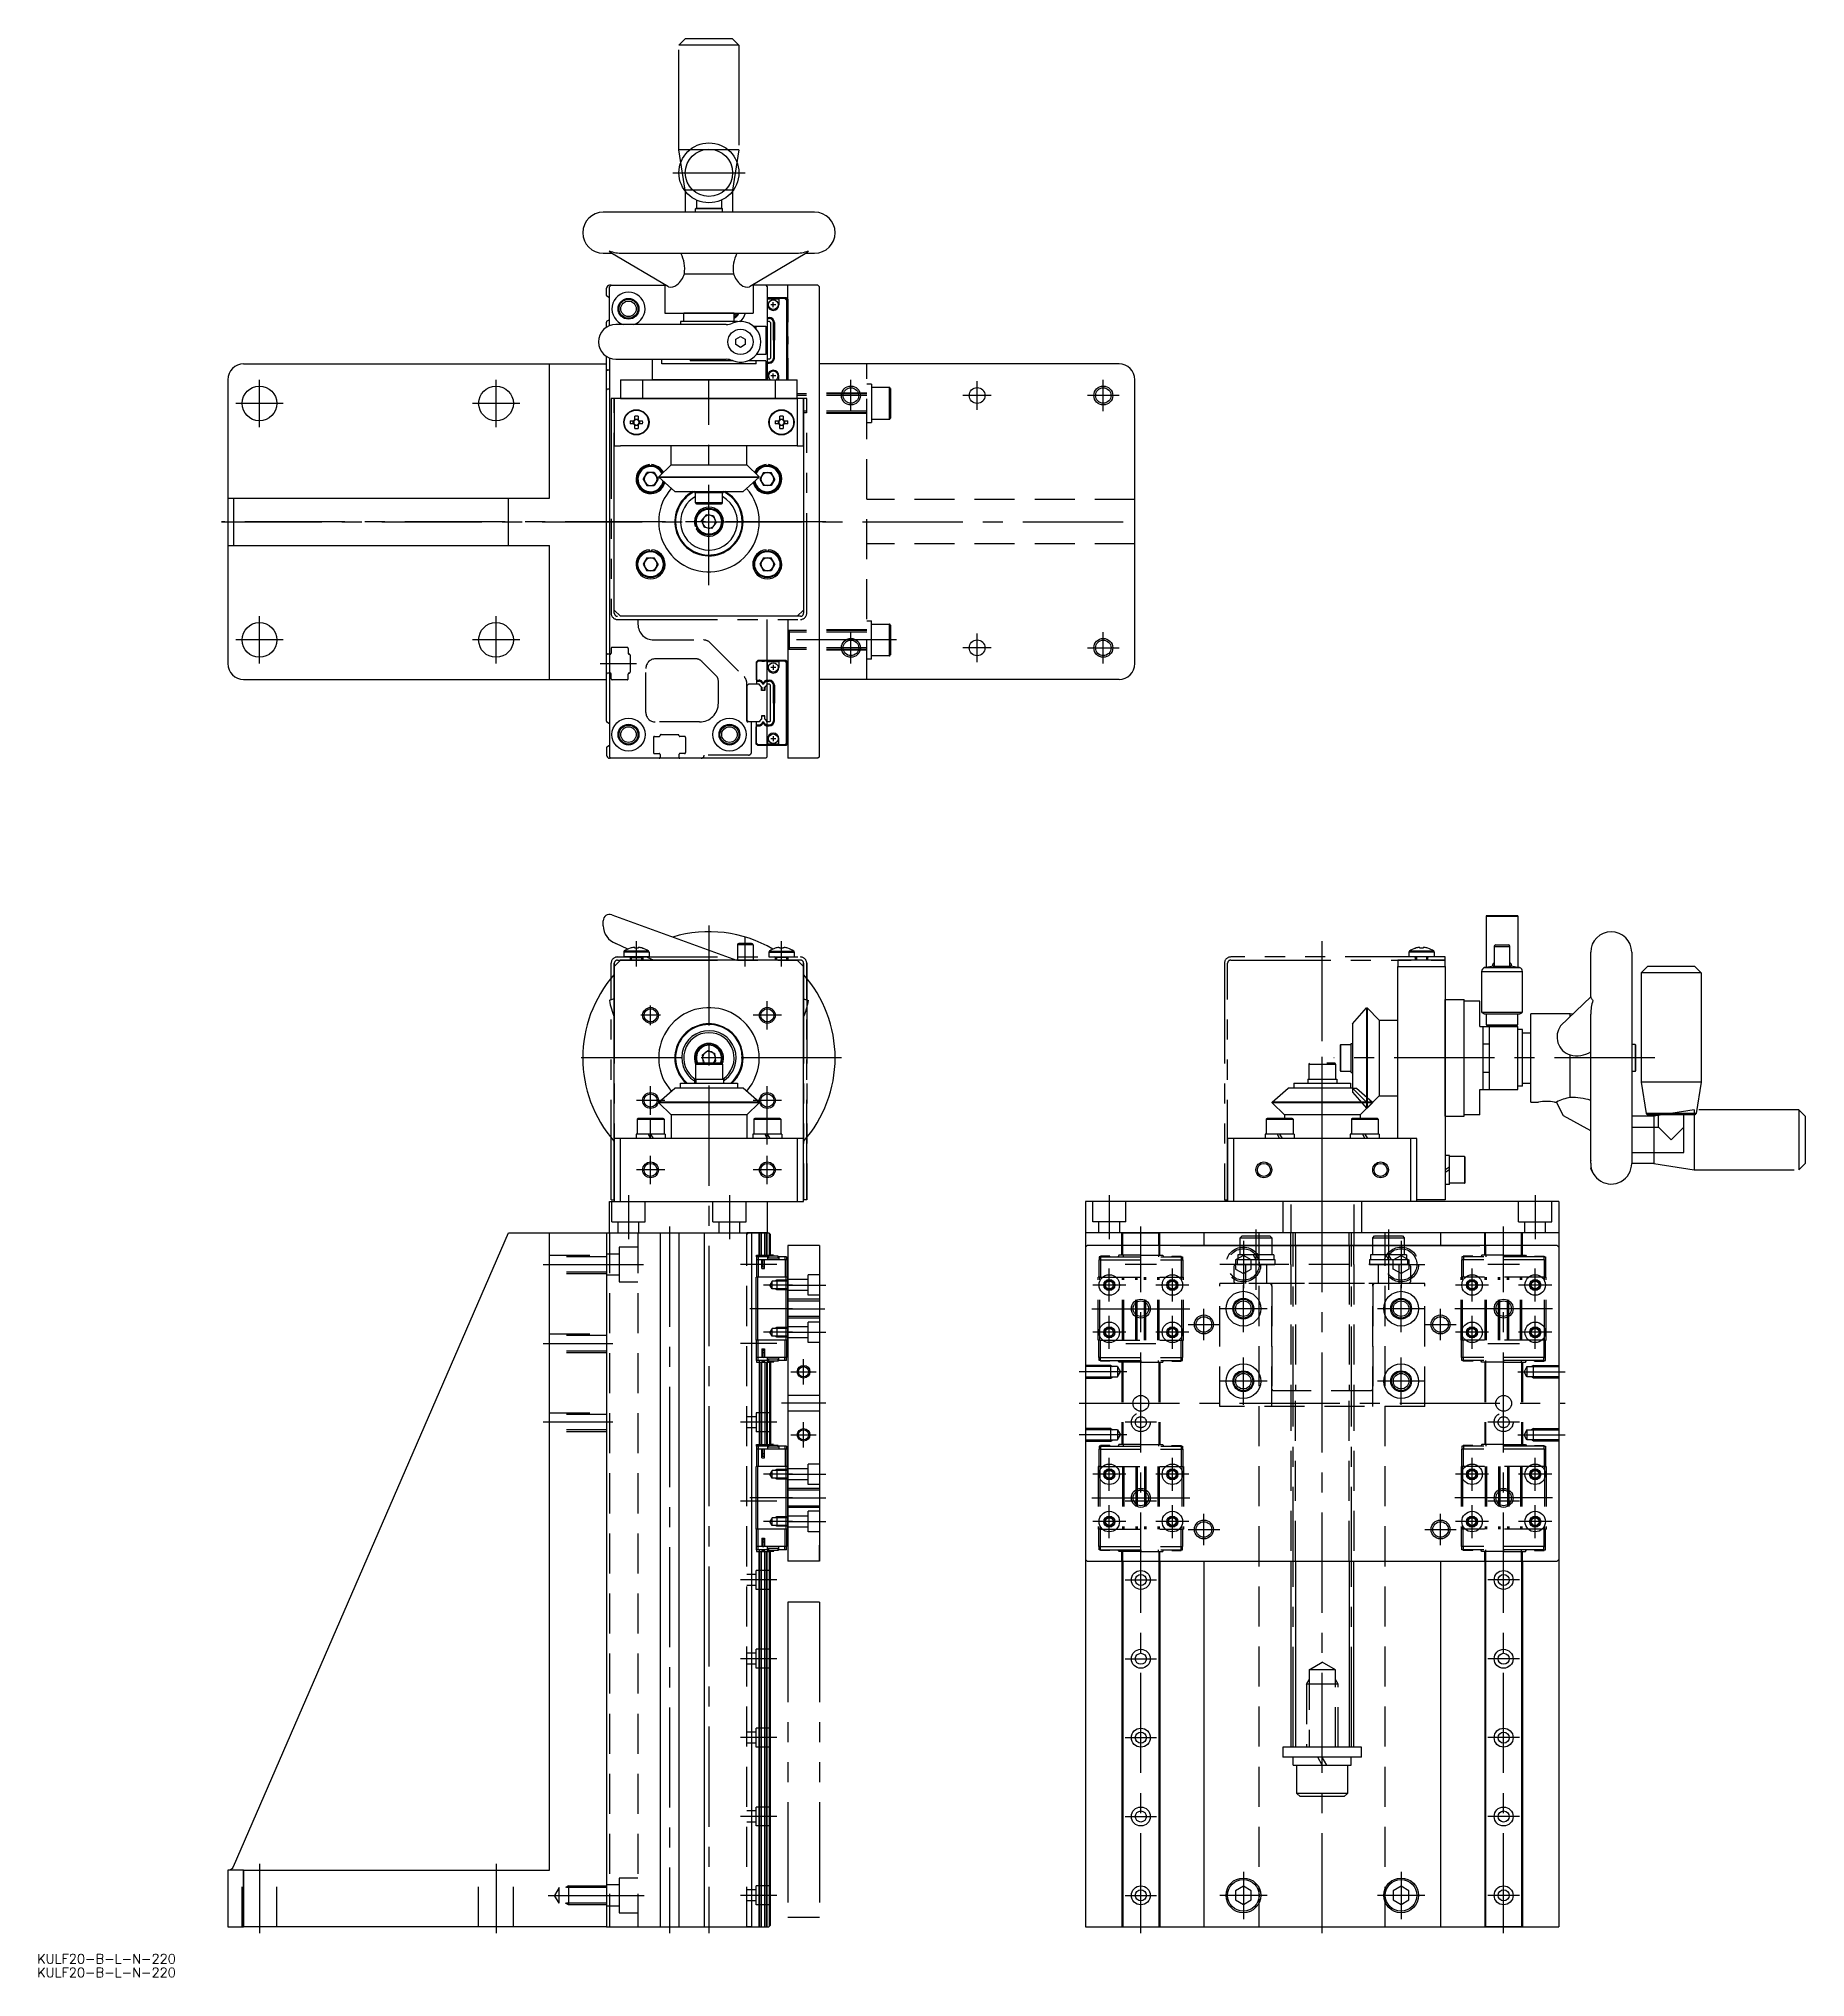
# Model space of a CAD drawing. Extents: x -60 to 500, y -16 to 599.
import ezdxf

# ---------------------------------------------------------------- set-up
doc = ezdxf.new("R2010")
doc.units = 0
for name, pattern in [('CENTER', [50.8, 31.75, -6.35, 6.35, -6.35]), ('DASHED', [19.05, 12.7, -6.35]), ('HIDDEN', [1.905, 1.27, -0.635]), ('PHANTOM', [63.5, 31.75, -6.35, 6.35, -6.35, 6.35, -6.35])]:
    doc.linetypes.add(name, pattern=pattern)
doc.layers.get('0').update_dxf_attribs({"linetype": 'CONTINUOUS'})
doc.layers.add('CENTER', color=1, linetype='CENTER')
doc.layers.add('SCALE', color=7, linetype='CONTINUOUS')
doc.styles.get("Standard").update_dxf_attribs({"font": 'txt.shx', "height": 3, "bigfont": 'bigfont.shx'})

msp = doc.modelspace()

# ---------------------------------------------------------------- texts
at = {"color": 7, "linetype": 'CONTINUOUS'}
for p in [(-60.45, -11.62), (-60.45, -15.95)]:
    msp.add_text('KULF20-B-L-N-220', height=3, dxfattribs=at).set_placement(p)

# ---------------------------------------------------------------- linework, layer by layer
at = {"color": 3, "linetype": 'PHANTOM'}
for p, q in [((145, 598.6), (143, 596.6)), ((162, 596.6), (143, 596.6)), ((143, 563.39), (143, 596.6)), ((160, 598.6), (145, 598.6)), ((162, 596.6), (160, 598.6)), ((162, 596.6), (162, 563.39)), ((145, 550.6), (143, 563.39)), ((162, 563.39), (143, 563.39)), ((162, 563.39), (160, 550.6)), ((145, 550.6), (145, 543.6)), ((160, 550.6), (145, 550.6)), ((160, 550.6), (160, 543.6)), ((122.5, 484.5), (121.5, 484.5)), ((122.5, 484.5), (121.5, 484.5)), ((121.5, 484.5), (121.5, 416.5)), ((122.5, 416.5), (122.5, 484.5)), ((183.5, 484.5), (182.5, 484.5)), ((182.5, 484.5), (182.5, 416.5)), ((183.5, 416.5), (183.5, 484.5)), ((181.5, 415.5), (123.5, 415.5)), ((123.5, 414.5), (181.5, 414.5)), ((123.5, 307.5), (181.5, 307.5)), ((385.9, 307.5), (317.9, 307.5)), ((385.9, 306.5), (385.9, 307.5)), ((385.9, 306.5), (385.9, 307.5)), ((121.5, 230.5), (121.5, 305.5)), ((122.5, 230.5), (122.5, 305.5)), ((122.5, 305.5), (122.5, 230.5)), ((123.5, 306.5), (181.5, 306.5)), ((181.5, 306.5), (123.5, 306.5)), ((182.5, 305.5), (182.5, 230.5)), ((182.5, 230.5), (182.5, 305.5)), ((183.5, 230.5), (183.5, 305.5)), ((183.5, 305.5), (183.5, 230.5)), ((315.9, 305.5), (315.9, 230.5)), ((316.9, 230.5), (316.9, 305.5)), ((317.9, 306.5), (385.9, 306.5)), ((464.8, 259), (452, 257)), ((498, 259), (464.8, 259)), ((464.8, 259), (464.8, 240)), ((498, 259), (500, 257)), ((498, 259), (498, 240)), ((452, 257), (445, 257)), ((452, 257), (452, 242)), ((500, 257), (500, 242)), ((452, 242), (445, 242)), ((452, 242), (464.8, 240)), ((464.8, 240), (498, 240)), ((500, 242), (498, 240)), ((121.5, 230.5), (122.5, 230.5)), ((183.5, 230.5), (182.5, 230.5)), ((315.9, 230.5), (316.9, 230.5)), ((177.5, 103), (177.5, 3)), ((187.5, 103), (177.5, 103)), ((187.5, 103), (187.5, 8)), ((187.5, 103), (187.5, 3)), ((187.5, 3), (177.5, 3))]:
    msp.add_line(p, q, dxfattribs=at)
at = {"color": 7, "linetype": 'CONTINUOUS'}
for p, q in [((148.5, 547.48), (148.5, 544.9)), ((156.5, 547.48), (156.5, 544.9)), ((186, 543.6), (119, 543.6)), ((160, 543.6), (145, 543.6)), ((148.25, 543.6), (148.25, 544.65)), ((156.75, 544.65), (148.25, 544.65)), ((148.5, 544.9), (156.5, 544.9)), ((156.75, 543.6), (156.75, 544.65)), ((119, 530.6), (121.72, 530.6)), ((139.63, 519.99), (121.43, 530.77)), ((125.16, 530.6), (179.76, 530.6)), ((183.57, 530.78), (165.36, 519.99)), ((183.26, 530.6), (186, 530.6)), ((144.71, 524.1), (160.29, 524.1)), ((120, 517.21), (120, 519.5)), ((121, 516.46), (120.15, 516.95)), ((121.5, 520.5), (121, 520.5)), ((121, 520), (121.5, 520.5)), ((121, 507.63), (121, 520)), ((121.5, 520.5), (138.5, 520.5)), ((138.5, 520.66), (138.5, 511.6)), ((166.5, 520.66), (166.5, 511.6)), ((177.5, 520.5), (166.5, 520.5)), ((170.5, 520.5), (171, 520)), ((177, 516.5), (171, 516.5)), ((176.7, 516.3), (171, 516.3)), ((171.1, 516.25), (171, 516.25)), ((171.1, 514.3), (171.1, 516.25)), ((174.7, 516.25), (174.7, 514.3)), ((176.6, 516.25), (174.7, 516.25)), ((177.1, 515.75), (176.6, 516.25)), ((177.2, 515.8), (176.7, 516.3)), ((177.5, 516), (177, 516.5)), ((187, 520.5), (177.5, 520.5)), ((177.5, 490.5), (177.5, 520.5)), ((187, 520.5), (185.5, 520.5)), ((187.5, 520), (187, 520.5)), ((187.5, 520), (187, 520.5)), ((187.5, 371), (187.5, 520)), ((138.5, 511.6), (166.5, 511.6)), ((160.5, 511.6), (144.5, 511.6)), ((144.5, 511.6), (160.5, 511.6)), ((144.5, 509), (144.5, 511.6)), ((160.5, 509), (160.5, 511.6)), ((171.01, 510.23), (171.63, 510.23)), ((174.7, 516.05), (171.1, 516.05)), ((171.63, 509.93), (171.63, 510.23)), ((173.7, 514.3), (172.1, 514.3)), ((172.9, 513.5), (172.9, 515.1)), ((177.1, 515.75), (177.1, 490.5)), ((177.2, 515.8), (177.2, 490.5)), ((177.5, 516), (177.5, 508.8)), ((120, 507.11), (120, 508.78)), ((121, 509.53), (120.15, 509.04)), ((157.96, 508), (123, 508)), ((161.5, 509), (143.5, 509)), ((143.5, 509), (143.5, 508)), ((161, 503.36), (162.5, 504.23)), ((161.5, 509), (161.5, 508.86)), ((161.5, 509), (161.5, 508.86)), ((162.5, 504.23), (164, 503.36)), ((166.56, 507.5), (170.5, 507.5)), ((167.47, 506.6), (167.47, 507.5)), ((170.5, 507.5), (170.5, 498.5)), ((171.7, 509), (171, 509)), ((171.01, 509.93), (171.63, 509.93)), ((172, 508.7), (171.7, 509)), ((172, 508.7), (172, 497.3)), ((172.93, 503), (172.93, 508.63)), ((172.93, 508.63), (173.23, 508.63)), ((173.23, 508.63), (173.23, 503)), ((177.25, 508.4), (177.5, 508.8)), ((177.25, 508.4), (177.25, 497.6)), ((177.5, 504.2), (177.25, 504.6)), ((177.5, 504.2), (177.5, 501.8)), ((120, 493.8), (120, 497.88)), ((120, 382.21), (120, 497.88)), ((161, 501.63), (161, 503.36)), ((162.5, 500.77), (161, 501.63)), ((164, 501.63), (162.5, 500.77)), ((164, 503.36), (164, 501.63)), ((170.5, 498.5), (167.55, 498.5)), ((172.93, 503), (172.93, 497.37)), ((173.23, 503), (172.93, 503)), ((173.23, 497.37), (173.23, 503)), ((177.5, 501.8), (177.25, 501.4)), ((5, 495.5), (120, 495.5)), ((102, 453), (102, 495.5)), ((121, 493.5), (120.3, 493.5)), ((121, 493.5), (120.3, 493.5)), ((121, 497.37), (121, 371)), ((123, 496.99), (157.96, 496.99)), ((134.5, 496.99), (134.5, 490.5)), ((137.53, 495.5), (137.53, 496.99)), ((167.47, 495.5), (137.53, 495.5)), ((146.5, 496.99), (146.5, 496.5)), ((160.15, 496.5), (146.5, 496.5)), ((170.5, 496.5), (164.85, 496.5)), ((167.47, 495.5), (167.47, 496.5)), ((167.47, 495.5), (167.47, 496.5)), ((170.5, 496.5), (170.5, 490.5)), ((170.5, 496.5), (170.5, 490.5)), ((171.7, 497), (171, 497)), ((171.01, 496.07), (171.63, 496.07)), ((171.01, 495.77), (171.63, 495.77)), ((171.1, 491.7), (171.1, 490.5)), ((171.63, 496.07), (171.63, 495.77)), ((172, 497.3), (171.7, 497)), ((173.7, 491.7), (172.1, 491.7)), ((172.9, 490.9), (172.9, 492.5)), ((172.93, 497.37), (173.23, 497.37)), ((174.7, 490.5), (174.7, 491.7)), ((177.25, 497.6), (177.5, 497.2)), ((177.5, 497.2), (177.5, 490.5)), ((282.5, 495.5), (187.5, 495.5)), ((0, 490.5), (0, 453)), ((121, 487.5), (120.3, 487.5)), ((121, 487.5), (120.3, 487.5)), ((124.5, 490.5), (131.48, 490.5)), ((131.48, 490.5), (173.52, 490.5)), ((131.48, 490.5), (131.48, 484.5)), ((170.5, 490.5), (134.5, 490.5)), ((173.52, 490.5), (180.5, 490.5)), ((173.52, 490.5), (173.52, 484.5)), ((287.5, 400.5), (287.5, 490.5)), ((124.5, 484.5), (122.5, 484.5)), ((124.5, 484.5), (122.5, 484.5)), ((122.5, 484.5), (122.5, 469.5)), ((180.5, 484.5), (124.5, 484.5)), ((124.5, 484.5), (180.5, 484.5)), ((180.5, 484.5), (124.5, 484.5)), ((182.5, 484.5), (180.5, 484.5)), ((182.5, 484.5), (180.5, 484.5)), ((180.5, 484.5), (180.5, 469.5)), ((182.5, 469.5), (182.5, 484.5)), ((127.52, 477.51), (128.63, 477.51)), ((128.63, 476.48), (127.52, 476.48)), ((128.52, 476.48), (128.52, 477.51)), ((128.98, 477.87), (128.98, 478.98)), ((128.98, 477.98), (130.01, 477.98)), ((128.98, 475.01), (128.98, 476.13)), ((130.01, 476.02), (128.98, 476.02)), ((130.01, 478.98), (130.01, 477.87)), ((130.01, 476.13), (130.01, 475.01)), ((130.37, 477.51), (131.48, 477.51)), ((131.48, 476.48), (130.37, 476.48)), ((130.48, 477.51), (130.48, 476.48)), ((173.52, 477.51), (174.63, 477.51)), ((174.63, 476.48), (173.52, 476.48)), ((174.52, 476.48), (174.52, 477.51)), ((174.98, 477.87), (174.98, 478.98)), ((174.98, 477.98), (176.01, 477.98)), ((174.98, 475.01), (174.98, 476.13)), ((176.01, 476.02), (174.98, 476.02)), ((176.01, 478.98), (176.01, 477.87)), ((176.01, 476.13), (176.01, 475.01)), ((176.37, 477.51), (177.48, 477.51)), ((177.48, 476.48), (176.37, 476.48)), ((176.48, 477.51), (176.48, 476.48)), ((122.5, 469.5), (124.5, 469.5)), ((122.5, 417.5), (122.5, 469.5)), ((180.5, 469.5), (124.5, 469.5)), ((140.5, 463.5), (140.5, 469.5)), ((164.5, 463.5), (164.5, 469.5)), ((180.5, 469.5), (182.5, 469.5)), ((182.5, 469.5), (182.5, 417.5)), ((131.64, 459), (132.82, 461.04)), ((135.18, 461.04), (132.82, 461.04)), ((133.67, 463.24), (133.64, 463.58)), ((134.33, 463.24), (134.36, 463.58)), ((135.18, 461.04), (136.36, 459)), ((136.57, 459.71), (140.5, 463.5)), ((140.5, 463.5), (164.5, 463.5)), ((168.42, 459.71), (164.5, 463.5)), ((169.82, 461.04), (168.64, 459)), ((169.82, 461.04), (172.18, 461.04)), ((170.67, 463.24), (170.64, 463.58)), ((171.33, 463.24), (171.36, 463.58)), ((173.36, 459), (172.18, 461.04)), ((131.64, 459), (132.82, 456.96)), ((132.82, 456.96), (135.18, 456.96)), ((136.36, 459), (135.18, 456.96)), ((136.57, 459.57), (136.57, 459.71)), ((136.57, 459.71), (168.42, 459.71)), ((141.68, 455.06), (136.57, 459.57)), ((136.57, 459.57), (168.42, 459.57)), ((141.68, 455.06), (163.32, 455.06)), ((147.9, 454.71), (147.9, 455.05)), ((157.1, 454.7), (157.1, 455.06)), ((163.32, 455.06), (168.42, 459.57)), ((168.42, 459.57), (168.42, 459.71)), ((168.64, 459), (169.82, 456.96)), ((172.18, 456.96), (169.82, 456.96)), ((173.36, 459), (172.18, 456.96)), ((0, 453), (1.83, 453)), ((0, 453), (0, 438)), ((1.83, 453), (1.83, 438)), ((1.83, 453), (88.98, 453)), ((88.98, 438), (88.98, 453)), ((88.98, 453), (102, 453)), ((147.9, 454.7), (157.1, 454.7)), ((148.25, 451.45), (148.25, 454.7)), ((156.75, 451.45), (148.25, 451.45)), ((148.5, 451.2), (156.5, 451.2)), ((156.75, 451.45), (156.75, 454.7)), ((148.5, 444.06), (148.17, 443.94)), ((148.78, 443.45), (148.47, 443.28)), ((151.62, 447.69), (150.17, 445.83)), ((151.05, 443.64), (150.17, 445.83)), ((153.38, 443.31), (151.05, 443.64)), ((153.95, 447.36), (151.62, 447.69)), ((153.38, 443.31), (154.83, 445.17)), ((153.95, 447.36), (154.83, 445.17)), ((0, 438), (1.83, 438)), ((0, 438), (0, 400.5)), ((1.83, 438), (88.98, 438)), ((88.98, 438), (102, 438)), ((102, 395.5), (102, 438)), ((133.67, 436.24), (133.64, 436.58)), ((134.33, 436.24), (134.36, 436.58)), ((170.67, 436.24), (170.64, 436.58)), ((171.33, 436.24), (171.36, 436.58)), ((132.82, 434.04), (131.64, 432)), ((131.64, 432), (132.82, 429.96)), ((132.82, 434.04), (135.18, 434.04)), ((136.36, 432), (135.18, 434.04)), ((136.36, 432), (135.18, 429.96)), ((169.82, 434.04), (168.64, 432)), ((168.64, 432), (169.82, 429.96)), ((169.82, 434.04), (172.18, 434.04)), ((173.36, 432), (172.18, 434.04)), ((173.36, 432), (172.18, 429.96)), ((135.18, 429.96), (132.82, 429.96)), ((172.18, 429.96), (169.82, 429.96)), ((124.5, 415.5), (122.5, 417.5)), ((180.5, 415.5), (124.5, 415.5)), ((171, 371), (171, 414.5)), ((177.5, 414.5), (177.5, 370.5)), ((182.5, 417.5), (180.5, 415.5)), ((121, 403.5), (120.3, 403.5)), ((177, 401.5), (171, 401.5)), ((176.7, 401.3), (171, 401.3)), ((171.1, 401.25), (171, 401.25)), ((171.1, 399.3), (171.1, 401.25)), ((174.7, 401.05), (171.1, 401.05)), ((172.9, 400.1), (172.9, 398.5)), ((174.7, 401.25), (174.7, 399.3)), ((176.6, 401.25), (174.7, 401.25)), ((177.1, 400.75), (176.6, 401.25)), ((177.2, 400.8), (176.7, 401.3)), ((177.5, 401), (177, 401.5)), ((177.1, 375.25), (177.1, 400.75)), ((177.2, 375.2), (177.2, 400.8)), ((177.5, 393.8), (177.5, 401)), ((5, 395.5), (120, 395.5)), ((121, 397.5), (120.3, 397.5)), ((171.7, 394), (171, 394)), ((171.01, 395.23), (171.01, 394.93)), ((171.01, 395.23), (171.63, 395.23)), ((171.01, 394.93), (171.63, 394.93)), ((171.63, 394.93), (171.63, 395.23)), ((172, 393.7), (171.7, 394)), ((172, 382.3), (172, 393.7)), ((173.7, 399.3), (172.1, 399.3)), ((172.93, 393.63), (173.23, 393.63)), ((172.93, 388), (172.93, 393.63)), ((173.23, 393.63), (173.23, 388)), ((177.25, 393.4), (177.5, 393.8)), ((177.25, 382.6), (177.25, 393.4)), ((282.5, 395.5), (187.5, 395.5)), ((173.23, 388), (172.93, 388)), ((172.93, 388), (172.93, 382.37)), ((173.23, 382.37), (173.23, 388)), ((177.5, 389.2), (177.25, 389.6)), ((177.5, 386.8), (177.5, 389.2)), ((121, 381.46), (120.15, 381.95)), ((171.7, 382), (171, 382)), ((171.01, 380.77), (171.01, 381.07)), ((171.01, 381.07), (171.63, 381.07)), ((171.63, 381.07), (171.63, 380.77)), ((172, 382.3), (171.7, 382)), ((172.93, 382.37), (173.23, 382.37)), ((177.5, 386.8), (177.25, 386.4)), ((177.25, 382.6), (177.5, 382.2)), ((177.5, 375), (177.5, 382.2)), ((171.01, 380.77), (171.63, 380.77)), ((171.1, 376.7), (171.1, 374.75)), ((174.7, 374.95), (171.1, 374.95)), ((173.7, 376.7), (172.1, 376.7)), ((172.9, 377.5), (172.9, 375.9)), ((174.7, 374.75), (174.7, 376.7)), ((177.1, 375.25), (176.6, 374.75)), ((177.2, 375.2), (176.7, 374.7)), ((177.5, 375), (177, 374.5)), ((120, 373.78), (120, 371.5)), ((121, 374.53), (120.15, 374.04)), ((121, 371), (121.5, 370.5)), ((121.5, 370.5), (121, 370.5)), ((170.5, 370.5), (121.5, 370.5)), ((170.5, 370.5), (171, 371)), ((171, 371), (170.5, 370.5)), ((171.1, 374.75), (171, 374.75)), ((176.7, 374.7), (171, 374.7)), ((177, 374.5), (171, 374.5)), ((176.6, 374.75), (174.7, 374.75)), ((187, 370.5), (177.5, 370.5)), ((185.5, 370.5), (177.5, 370.5)), ((187, 370.5), (185.5, 370.5)), ((187.5, 371), (187, 370.5)), ((187.5, 371), (187, 370.5)), ((121.68, 320.88), (161.19, 306.5)), ((398.9, 320.5), (398.9, 320.38)), ((398.9, 320.38), (398.9, 304.12)), ((408.9, 320.38), (398.9, 320.38)), ((408.9, 320.5), (408.9, 320.38)), ((408.9, 320.38), (408.9, 304.12)), ((119, 317.42), (119, 319)), ((126.75, 309.99), (122.95, 311.78)), ((133.5, 309.04), (125.5, 309.04)), ((125.5, 309.04), (125.5, 307.5)), ((133.5, 307.5), (125.5, 307.5)), ((133.35, 309.33), (125.65, 309.33)), ((127.5, 307.3), (127.5, 306.5)), ((127.5, 307.3), (131.5, 307.3)), ((127.51, 310.29), (127.52, 310.27)), ((128.98, 310.52), (128.63, 310.52)), ((128.98, 310.27), (128.98, 310.52)), ((130.01, 310.52), (130.01, 310.27)), ((130.37, 310.52), (130.01, 310.52)), ((131.48, 310.27), (131.49, 310.29)), ((131.5, 307.3), (131.5, 306.5)), ((134.93, 306.5), (132.46, 307.5)), ((133.5, 309.04), (133.5, 307.5)), ((166.5, 311.3), (161.5, 311.3)), ((161.5, 311.3), (161.5, 307.5)), ((161.5, 307.5), (161.5, 306.5)), ((166, 311.8), (162, 311.8)), ((166.5, 311.3), (166.5, 306.5)), ((171.5, 309.04), (179.5, 309.04)), ((171.5, 309.04), (171.5, 307.52)), ((171.5, 307.5), (179.5, 307.5)), ((171.65, 309.33), (179.35, 309.33)), ((173.5, 307.3), (173.5, 306.5)), ((177.5, 307.3), (173.5, 307.3)), ((173.52, 310.27), (173.51, 310.29)), ((174.63, 310.52), (174.98, 310.52)), ((174.98, 310.52), (174.98, 310.27)), ((176.01, 310.27), (176.01, 310.52)), ((176.01, 310.52), (176.37, 310.52)), ((177.49, 310.29), (177.48, 310.27)), ((177.5, 307.3), (177.5, 306.5)), ((179.5, 309.04), (179.5, 307.51)), ((378.4, 309.04), (374.4, 309.04)), ((374.4, 309.04), (374.4, 307.5)), ((378.4, 307.5), (374.4, 307.5)), ((378.4, 309.33), (374.55, 309.33)), ((376.4, 307.3), (376.4, 306.5)), ((376.41, 310.29), (376.42, 310.27)), ((377.89, 310.52), (377.54, 310.52)), ((377.89, 310.27), (377.89, 310.52)), ((382.26, 309.33), (378.4, 309.33)), ((382.4, 309.04), (378.4, 309.04)), ((382.4, 307.5), (378.4, 307.5)), ((378.92, 310.52), (378.92, 310.27)), ((379.27, 310.52), (378.92, 310.52)), ((380.39, 310.27), (380.4, 310.29)), ((380.4, 306.5), (380.4, 307.3)), ((382.4, 309.04), (382.4, 307.5)), ((401.4, 310.8), (406.4, 310.8)), ((401.9, 311.3), (405.9, 311.3)), ((432, 294.88), (432, 309)), ((445, 309), (445, 242)), ((122.5, 304.5), (124.5, 306.5)), ((122.5, 250), (122.5, 304.5)), ((180.5, 306.5), (124.5, 306.5)), ((180.5, 306.5), (182.5, 304.5)), ((182.5, 250), (182.5, 304.5)), ((370.9, 306.5), (370.9, 304.5)), ((385.9, 306.5), (370.9, 306.5)), ((370.9, 304.5), (385.9, 304.5)), ((370.9, 250), (370.9, 304.5)), ((385.9, 304.5), (385.9, 306.5)), ((385.9, 304.5), (385.9, 230.5)), ((397.4, 302.86), (410.4, 302.86)), ((398.38, 304.12), (409.43, 304.12)), ((401.07, 304.62), (406.74, 304.62)), ((448, 302.5), (450, 304.5)), ((467, 302.5), (448, 302.5)), ((448, 302.5), (448, 267.83)), ((465, 304.5), (450, 304.5)), ((467, 302.5), (465, 304.5)), ((467, 302.5), (467, 267.83)), ((122.5, 294.23), (120.92, 293.73)), ((182.5, 294.23), (184.08, 293.73)), ((356.46, 286.32), (360.97, 291.42)), ((360.97, 291.42), (361.11, 291.42)), ((360.97, 291.42), (360.97, 275.5)), ((361.11, 291.42), (361.11, 275.5)), ((361.11, 291.42), (364.9, 287.5)), ((385.9, 257), (385.9, 294)), ((391.9, 257), (391.9, 294)), ((396.9, 293.5), (391.9, 293.5)), ((396.9, 285.5), (396.9, 293.5)), ((397.4, 290), (410.4, 290)), ((398.27, 289.5), (409.54, 289.5)), ((413, 261.5), (413, 289.5)), ((425.5, 289.5), (413, 289.5)), ((422.48, 285.69), (432, 294.88)), ((425.5, 289.5), (426.51, 289.59)), ((425.5, 288.61), (425.5, 289.5)), ((432, 242.14), (432, 289.39)), ((356.46, 286.32), (356.46, 275.5)), ((364.9, 287.5), (370.9, 287.5)), ((364.9, 287.5), (364.9, 275.5)), ((397.9, 265.5), (397.9, 285.5)), ((398.9, 286), (408.9, 286)), ((399.9, 265.5), (399.9, 285.5)), ((408.9, 265.5), (408.9, 285.5)), ((408.9, 266.5), (408.9, 284.5)), ((410.4, 284.5), (408.9, 284.5)), ((410.4, 266.5), (410.4, 284.5)), ((410.4, 283.5), (413, 283.5)), ((413, 267.5), (413, 283.5)), ((150.32, 276.4), (152.19, 277.84)), ((152.19, 277.84), (154.37, 276.94)), ((154.68, 274.6), (154.37, 276.94)), ((352.6, 279.5), (352.6, 271.5)), ((352.85, 279.75), (356.1, 279.75)), ((352.85, 271.25), (352.85, 279.75)), ((356.1, 280.1), (356.46, 280.1)), ((356.1, 270.9), (356.1, 280.1)), ((446.05, 279.75), (445, 279.75)), ((446.05, 279.75), (446.05, 271.25)), ((446.3, 271.5), (446.3, 279.5)), ((148.25, 273.55), (148.25, 268.8)), ((148.25, 273.55), (156.75, 273.55)), ((156.5, 273.8), (148.5, 273.8)), ((150.32, 276.4), (150.63, 274.06)), ((151.27, 273.8), (150.63, 274.06)), ((153.74, 273.88), (153.63, 273.8)), ((153.64, 273.8), (154.68, 274.6)), ((156.75, 273.55), (156.75, 268.8)), ((342.65, 273.55), (342.65, 268.8)), ((342.65, 273.55), (348.49, 273.55)), ((350.9, 273.8), (348.4, 273.8)), ((348.49, 273.55), (351.15, 273.55)), ((351.15, 273.55), (351.15, 268.8)), ((352.85, 271.25), (356.1, 271.25)), ((356.1, 270.9), (356.46, 270.9)), ((356.46, 275.5), (356.46, 265.94)), ((360.97, 275.5), (360.97, 259.57)), ((361.11, 275.5), (361.11, 259.57)), ((364.9, 275.5), (364.9, 263.5)), ((425.5, 262.94), (425.5, 276.43)), ((445, 271.25), (446.05, 271.25)), ((136.57, 261.43), (141.68, 265.94)), ((163.32, 265.94), (141.68, 265.94)), ((143.5, 267.5), (161.5, 267.5)), ((143.5, 265.94), (143.5, 267.5)), ((147.9, 268.8), (148.17, 268.8)), ((147.9, 268.8), (147.9, 267.5)), ((148.47, 268.8), (148.17, 268.8)), ((148.17, 267.5), (148.17, 268.8)), ((148.47, 268.8), (157.1, 268.8)), ((148.47, 267.5), (148.47, 268.8)), ((157.1, 268.8), (157.1, 267.5)), ((161.5, 267.5), (161.5, 265.94)), ((168.42, 261.43), (163.32, 265.94)), ((330.98, 261.43), (336.08, 265.94)), ((356.46, 265.94), (336.08, 265.94)), ((337.9, 267.5), (337.9, 265.94)), ((337.9, 267.5), (355.9, 267.5)), ((342.3, 268.8), (342.3, 267.5)), ((342.3, 268.8), (351.5, 268.8)), ((351.5, 268.8), (351.5, 267.5)), ((355.9, 267.5), (355.9, 265.94)), ((356.46, 265.94), (360.97, 261.43)), ((396.9, 257.5), (396.9, 265.5)), ((410.4, 266.5), (408.9, 266.5)), ((410.4, 267.5), (413, 267.5)), ((448, 267.83), (449.57, 257.92)), ((467, 267.83), (448, 267.83)), ((467, 267.83), (465.43, 257.92)), ((168.42, 261.43), (136.57, 261.43)), ((136.57, 261.29), (136.57, 261.43)), ((168.42, 261.29), (136.57, 261.29)), ((136.57, 261.29), (140.5, 257.5)), ((168.42, 261.29), (164.5, 257.5)), ((168.42, 261.29), (168.42, 261.43)), ((330.98, 261.29), (330.98, 261.43)), ((362.83, 261.43), (330.98, 261.43)), ((334.9, 257.5), (330.98, 261.29)), ((362.83, 261.29), (330.98, 261.29)), ((364.9, 263.5), (358.9, 257.5)), ((361.11, 259.57), (360.97, 259.57)), ((362.83, 261.29), (361.11, 259.57)), ((362.83, 261.43), (362.83, 261.29)), ((364.9, 263.5), (370.9, 263.5)), ((413, 261.5), (415.5, 261.5)), ((420.5, 261.5), (421.21, 261.5)), ((423.43, 257.17), (421.21, 261.5)), ((129.75, 256.05), (138.25, 256.05)), ((129.75, 256.05), (129.75, 251.3)), ((138, 256.3), (130, 256.3)), ((138.25, 256.05), (138.25, 251.3)), ((164.5, 257.5), (140.5, 257.5)), ((140.5, 257.5), (140.5, 250)), ((164.5, 257.5), (164.5, 250)), ((166.75, 256.05), (175.25, 256.05)), ((166.75, 256.05), (166.75, 251.3)), ((175, 256.3), (167, 256.3)), ((175.25, 256.05), (175.25, 251.3)), ((329.15, 256.05), (337.65, 256.05)), ((329.15, 256.05), (329.15, 251.3)), ((337.4, 256.3), (329.4, 256.3)), ((334.9, 257.5), (334.9, 256.3)), ((358.9, 257.5), (334.9, 257.5)), ((337.65, 256.05), (337.65, 251.3)), ((356.15, 256.05), (356.15, 251.3)), ((356.15, 256.05), (364.65, 256.05)), ((364.4, 256.3), (356.4, 256.3)), ((358.9, 257.5), (358.9, 256.3)), ((364.65, 256.05), (364.65, 251.3)), ((396.9, 257.5), (391.9, 257.5)), ((432, 252.33), (423.43, 257.17)), ((445, 257), (445, 242)), ((445, 253.5), (453.5, 253.5)), ((465.43, 257.92), (449.57, 257.92)), ((464.94, 257.5), (450.07, 257.5)), ((453.5, 253.5), (453.5, 257.5)), ((457.5, 249.5), (453.5, 253.5)), ((461.5, 253.5), (457.5, 249.5)), ((461.5, 245.5), (461.5, 257.5)), ((122.5, 250), (122.5, 230)), ((124.5, 250), (122.5, 250)), ((180.5, 250), (124.5, 250)), ((124.5, 230), (124.5, 250)), ((138.6, 251.3), (129.4, 251.3)), ((129.4, 251.3), (129.4, 250)), ((133.19, 251.3), (134, 250)), ((134, 251.3), (134.81, 250)), ((138.6, 251.3), (138.6, 250)), ((175.6, 251.3), (166.4, 251.3)), ((166.4, 251.3), (166.4, 250)), ((170.19, 251.3), (171, 250)), ((171, 251.3), (171.81, 250)), ((175.6, 251.3), (175.6, 250)), ((180.5, 250), (180.5, 230)), ((182.5, 250), (180.5, 250)), ((182.5, 230), (182.5, 250)), ((318.9, 250), (316.9, 250)), ((316.9, 250), (316.9, 230)), ((318.9, 230), (318.9, 250)), ((374.9, 250), (318.9, 250)), ((328.8, 251.3), (328.8, 250)), ((337.99, 251.3), (328.8, 251.3)), ((332.59, 251.3), (333.4, 250)), ((333.4, 251.3), (334.21, 250)), ((337.99, 251.3), (337.99, 250)), ((355.8, 251.3), (355.8, 250)), ((364.99, 251.3), (355.8, 251.3)), ((359.62, 251.3), (360.43, 250)), ((360.43, 251.3), (361.24, 250)), ((364.99, 251.3), (364.99, 250)), ((376.9, 250), (370.9, 250)), ((374.9, 250), (374.9, 230)), ((376.9, 230.5), (376.9, 250)), ((387.2, 244.6), (385.9, 244.6)), ((387.2, 240.81), (385.9, 240)), ((387.2, 240), (385.9, 239.19)), ((387.2, 235.4), (387.2, 244.6)), ((391.95, 244.25), (387.2, 244.25)), ((391.95, 244.25), (391.95, 240)), ((391.95, 240), (391.95, 235.75)), ((392.2, 240), (392.2, 244)), ((392.2, 236), (392.2, 240)), ((432.06, 243.04), (432, 242.98)), ((432, 242.14), (432.06, 243.04)), ((432, 242.14), (432, 240.43)), ((432.72, 239.04), (432, 240.43)), ((445, 245.5), (461.5, 245.5)), ((387.2, 235.4), (385.9, 235.4)), ((391.95, 235.75), (387.2, 235.75)), ((121, 230), (182.5, 230)), ((121, 220), (121, 230)), ((171, 230), (171, 220)), ((421.9, 230), (271.9, 230)), ((271.9, 230), (271.9, 0)), ((376.9, 230), (316.9, 230)), ((376.9, 230), (376.9, 230.5)), ((385.9, 230.5), (376.9, 230.5)), ((421.9, 230), (421.9, 0)), ((1.83, 19.2), (88.98, 220)), ((88.98, 220), (102, 220)), ((88.98, 220), (120, 220)), ((102, 18), (102, 220)), ((102, 220), (120, 220)), ((120, 220), (120, 0)), ((120, 220), (120, 0)), ((120, 220), (171.5, 220)), ((137, 220), (137, 0)), ((143, 220), (143, 0)), ((151, 220), (151, 0)), ((165, 220), (164.5, 220)), ((164.5, 220), (164.99, 220)), ((164.99, 220), (168.45, 220)), ((168.45, 220), (165, 220)), ((166, 220), (166, 0)), ((168.44, 212.95), (168.44, 220)), ((171.05, 220), (168.45, 220)), ((168.45, 220), (171, 220)), ((168.65, 212.95), (168.65, 220)), ((169.2, 212.95), (169.2, 220)), ((170.2, 212.95), (170.2, 220)), ((170.75, 212.95), (170.75, 220)), ((170.96, 212.95), (170.96, 220)), ((171, 220), (171.05, 220)), ((172, 219.5), (171.5, 220)), ((171.7, 212.95), (171.7, 219.8)), ((172, 212.95), (172, 219.5)), ((177.5, 216), (177.5, 116)), ((187.5, 216), (177.5, 216)), ((187.5, 216), (187.5, 116)), ((187.5, 216), (187.5, 121)), ((421.9, 220), (271.9, 220)), ((272.4, 216), (271.9, 215.5)), ((272.4, 216), (271.9, 215.5)), ((271.9, 215.5), (271.9, 116.5)), ((271.9, 215.5), (271.9, 116.5)), ((421.4, 216), (272.4, 216)), ((421.4, 216), (272.4, 216)), ((283.4, 216), (283.4, 220)), ((283.4, 220), (295.4, 220)), ((283.7, 216), (283.7, 220)), ((295.1, 216), (295.1, 220)), ((295.4, 216), (295.4, 220)), ((301.9, 216), (296.9, 216)), ((301.9, 216), (391.9, 216)), ((309.4, 220), (309.4, 216)), ((320.9, 218.5), (321.5, 219.1)), ((320.9, 216), (320.9, 218.5)), ((320.9, 218.5), (330.9, 218.5)), ((321.5, 219.1), (330.3, 219.1)), ((330.3, 219.1), (330.9, 218.5)), ((330.9, 218.5), (330.9, 216)), ((336.9, 216), (336.9, 220)), ((338.4, 216), (338.4, 220)), ((355.4, 216), (355.4, 220)), ((356.9, 220), (356.9, 216)), ((362.9, 218.5), (363.5, 219.1)), ((362.9, 216), (362.9, 218.5)), ((362.9, 218.5), (372.9, 218.5)), ((363.5, 219.1), (372.3, 219.1)), ((372.3, 219.1), (372.9, 218.5)), ((372.9, 218.5), (372.9, 216)), ((384.4, 220), (384.4, 216)), ((391.9, 216), (396.9, 216)), ((410.4, 220), (398.4, 220)), ((398.4, 216), (398.4, 220)), ((398.7, 216), (398.7, 220)), ((410.1, 216), (410.1, 220)), ((410.4, 216), (410.4, 220)), ((421.4, 216), (421.9, 215.5)), ((421.4, 216), (421.9, 215.5)), ((421.9, 215.5), (421.9, 116.5)), ((421.9, 215.5), (421.9, 116.5)), ((167.6, 212.95), (168.39, 212.95)), ((167.6, 212.45), (167.6, 212.95)), ((167.6, 212.45), (167.6, 211.45)), ((168.1, 212.45), (167.6, 212.45)), ((167.6, 211.45), (167.6, 205.95)), ((168.1, 211.45), (167.6, 211.45)), ((168.1, 212.45), (168.1, 211.45)), ((171.1, 212.45), (168.1, 212.45)), ((168.1, 211.45), (168.1, 205.95)), ((169.3, 211.45), (168.1, 211.45)), ((168.39, 212.45), (168.39, 212.95)), ((168.39, 212.95), (169.26, 212.95)), ((169.52, 212.45), (169.26, 212.95)), ((169.26, 212.95), (169.35, 212.95)), ((169.3, 208.75), (169.3, 211.45)), ((170.1, 211.45), (169.3, 211.45)), ((169.3, 210.65), (169.35, 210.65)), ((169.3, 210.19), (169.35, 210.19)), ((169.61, 212.45), (169.35, 212.95)), ((169.35, 212.95), (170.05, 212.95)), ((169.35, 211.1), (169.35, 210.05)), ((169.35, 210.05), (169.7, 210.05)), ((169.35, 210.05), (169.35, 209.25)), ((169.35, 209.25), (169.7, 209.25)), ((169.61, 212.45), (169.61, 212.45)), ((169.7, 210.05), (170.05, 210.05)), ((169.7, 209.25), (170.05, 209.25)), ((169.79, 212.45), (170.05, 212.95)), ((169.88, 212.45), (170.14, 212.95)), ((170.05, 212.95), (170.14, 212.95)), ((170.05, 210.05), (170.05, 211.1)), ((170.05, 210.65), (170.1, 210.65)), ((170.05, 210.19), (170.1, 210.19)), ((170.05, 209.25), (170.05, 210.05)), ((176.7, 211.45), (170.1, 211.45)), ((170.1, 208.75), (170.1, 211.45)), ((170.14, 212.95), (171.01, 212.95)), ((171.01, 212.95), (171.63, 212.95)), ((171.01, 212.45), (171.01, 212.95)), ((171.1, 212.45), (171.4, 212.45)), ((171.1, 212.45), (171.1, 211.45)), ((174.7, 212.05), (171.1, 212.05)), ((171.4, 212.65), (171.4, 212.05)), ((174.4, 212.65), (171.4, 212.65)), ((171.63, 212.95), (171.63, 212.65)), ((172.93, 212.95), (171.63, 212.95)), ((172.93, 212.95), (173.11, 212.65)), ((174.4, 212.05), (174.4, 212.65)), ((174.4, 212.45), (174.7, 212.45)), ((174.7, 212.45), (174.7, 211.45)), ((176.6, 212.45), (174.7, 212.45)), ((177.1, 212.45), (176.6, 212.45)), ((176.6, 212.45), (176.6, 211.45)), ((177.2, 211.45), (176.7, 211.45)), ((176.7, 211.45), (176.7, 205.95)), ((177.1, 212.45), (177.1, 211.45)), ((177.2, 211.45), (177.2, 205.95)), ((167.5, 186.05), (167.5, 205.95)), ((168, 205.95), (167.5, 205.95)), ((177, 205.95), (168, 205.95)), ((168, 186.05), (168, 205.95)), ((169.3, 208.75), (170.1, 208.75)), ((177, 186.05), (177, 205.95)), ((177.5, 205.95), (177, 205.95)), ((177.5, 186.05), (177.5, 205.95)), ((168, 186.05), (167.5, 186.05)), ((167.6, 180.55), (167.6, 186.05)), ((177, 186.05), (168, 186.05)), ((168.1, 180.55), (168.1, 186.05)), ((176.7, 180.55), (176.7, 186.05)), ((177.5, 186.05), (177, 186.05)), ((177.2, 180.55), (177.2, 186.05)), ((167.6, 179.55), (167.6, 180.55)), ((168.1, 180.55), (167.6, 180.55)), ((167.6, 179.55), (167.6, 179.05)), ((168.1, 179.55), (167.6, 179.55)), ((167.6, 179.05), (168.39, 179.05)), ((168.1, 179.55), (168.1, 180.55)), ((169.3, 180.55), (168.1, 180.55)), ((171.1, 179.55), (168.1, 179.55)), ((168.39, 179.55), (168.39, 179.05)), ((168.39, 179.05), (169.26, 179.05)), ((168.44, 179.05), (168.44, 152.95)), ((168.65, 179.05), (168.65, 152.95)), ((169.2, 179.05), (169.2, 152.95)), ((169.52, 179.55), (169.26, 179.05)), ((169.26, 179.05), (169.35, 179.05)), ((169.3, 183.25), (170.1, 183.25)), ((169.3, 183.25), (169.3, 180.55)), ((169.3, 181.81), (169.35, 181.81)), ((169.3, 181.35), (169.35, 181.35)), ((170.1, 180.55), (169.3, 180.55)), ((169.35, 182.75), (169.35, 181.95)), ((169.7, 182.75), (169.35, 182.75)), ((169.7, 181.95), (169.35, 181.95)), ((169.35, 181.95), (169.35, 180.9)), ((169.61, 179.55), (169.35, 179.05)), ((169.35, 179.05), (170.05, 179.05)), ((169.61, 179.55), (169.61, 179.55)), ((170.05, 182.75), (169.7, 182.75)), ((170.05, 181.95), (169.7, 181.95)), ((169.79, 179.55), (170.05, 179.05)), ((169.88, 179.55), (170.14, 179.05)), ((170.05, 181.95), (170.05, 182.75)), ((170.05, 180.9), (170.05, 181.95)), ((170.05, 181.81), (170.1, 181.81)), ((170.05, 181.35), (170.1, 181.35)), ((170.05, 179.05), (170.14, 179.05)), ((170.1, 183.25), (170.1, 180.55)), ((176.7, 180.55), (170.1, 180.55)), ((170.14, 179.05), (171.01, 179.05)), ((170.2, 179.05), (170.2, 152.95)), ((170.75, 179.05), (170.75, 152.95)), ((170.96, 179.05), (170.96, 152.95)), ((171.01, 179.55), (171.01, 179.05)), ((171.01, 179.05), (171.63, 179.05)), ((171.1, 179.55), (171.1, 180.55)), ((174.7, 179.95), (171.1, 179.95)), ((171.1, 179.55), (171.4, 179.55)), ((171.4, 179.95), (171.4, 179.35)), ((174.4, 179.35), (171.4, 179.35)), ((171.63, 179.05), (171.63, 179.35)), ((172.93, 179.05), (171.63, 179.05)), ((171.7, 179.05), (171.7, 152.95)), ((172, 179.05), (172, 152.95)), ((172.93, 179.05), (173.11, 179.35)), ((174.4, 179.35), (174.4, 179.95)), ((174.4, 179.55), (174.7, 179.55)), ((174.7, 179.55), (174.7, 180.55)), ((176.6, 179.55), (174.7, 179.55)), ((176.6, 179.55), (176.6, 180.55)), ((177.1, 179.55), (176.6, 179.55)), ((177.2, 180.55), (176.7, 180.55)), ((177.1, 179.55), (177.1, 180.55)), ((167.6, 152.95), (168.39, 152.95)), ((167.6, 152.45), (167.6, 152.95)), ((167.6, 152.45), (167.6, 151.45)), ((168.1, 152.45), (167.6, 152.45)), ((168.1, 151.45), (167.6, 151.45)), ((167.6, 151.45), (167.6, 145.95)), ((168.1, 152.45), (168.1, 151.45)), ((171.1, 152.45), (168.1, 152.45)), ((169.3, 151.45), (168.1, 151.45)), ((168.1, 151.45), (168.1, 145.95)), ((168.39, 152.95), (169.26, 152.95)), ((168.39, 152.45), (168.39, 152.95)), ((169.52, 152.45), (169.26, 152.95)), ((169.26, 152.95), (169.35, 152.95)), ((170.1, 151.45), (169.3, 151.45)), ((169.3, 148.75), (169.3, 151.45)), ((169.3, 150.65), (169.35, 150.65)), ((169.3, 150.19), (169.35, 150.19)), ((169.3, 148.75), (170.1, 148.75)), ((169.61, 152.45), (169.35, 152.95)), ((169.35, 152.95), (170.05, 152.95)), ((169.35, 151.1), (169.35, 150.05)), ((169.35, 150.05), (169.7, 150.05)), ((169.35, 150.05), (169.35, 149.25)), ((169.35, 149.25), (169.7, 149.25)), ((169.61, 152.45), (169.61, 152.45)), ((169.7, 150.05), (170.05, 150.05)), ((169.7, 149.25), (170.05, 149.25)), ((169.79, 152.45), (170.05, 152.95)), ((169.88, 152.45), (170.14, 152.95)), ((170.05, 152.95), (170.14, 152.95)), ((170.05, 150.05), (170.05, 151.1)), ((170.05, 150.65), (170.1, 150.65)), ((170.05, 150.19), (170.1, 150.19)), ((170.05, 149.25), (170.05, 150.05)), ((176.7, 151.45), (170.1, 151.45)), ((170.1, 148.75), (170.1, 151.45)), ((170.14, 152.95), (171.01, 152.95)), ((171.01, 152.95), (171.63, 152.95)), ((171.01, 152.45), (171.01, 152.95)), ((171.1, 152.45), (171.4, 152.45)), ((171.1, 152.45), (171.1, 151.45)), ((174.7, 152.05), (171.1, 152.05)), ((171.4, 152.65), (171.4, 152.05)), ((174.4, 152.65), (171.4, 152.65)), ((171.63, 152.95), (171.63, 152.65)), ((172.93, 152.95), (171.63, 152.95)), ((172.93, 152.95), (173.11, 152.65)), ((174.4, 152.05), (174.4, 152.65)), ((174.4, 152.45), (174.7, 152.45)), ((174.7, 152.45), (174.7, 151.45)), ((176.6, 152.45), (174.7, 152.45)), ((177.1, 152.45), (176.6, 152.45)), ((176.6, 152.45), (176.6, 151.45)), ((177.2, 151.45), (176.7, 151.45)), ((176.7, 151.45), (176.7, 145.95)), ((177.1, 152.45), (177.1, 151.45)), ((177.2, 151.45), (177.2, 145.95)), ((167.5, 126.05), (167.5, 145.95)), ((168, 145.95), (167.5, 145.95)), ((177, 145.95), (168, 145.95)), ((168, 126.05), (168, 145.95)), ((177, 126.05), (177, 145.95)), ((177.5, 145.95), (177, 145.95)), ((177.5, 126.05), (177.5, 145.95)), ((168, 126.05), (167.5, 126.05)), ((167.6, 120.55), (167.6, 126.05)), ((177, 126.05), (168, 126.05)), ((168.1, 120.55), (168.1, 126.05)), ((169.3, 123.25), (169.3, 120.55)), ((169.3, 123.25), (170.1, 123.25)), ((170.1, 123.25), (170.1, 120.55)), ((176.7, 120.55), (176.7, 126.05)), ((177.5, 126.05), (177, 126.05)), ((177.2, 120.55), (177.2, 126.05)), ((168.1, 120.55), (167.6, 120.55)), ((167.6, 119.55), (167.6, 120.55)), ((168.1, 119.55), (167.6, 119.55)), ((167.6, 119.55), (167.6, 119.05)), ((167.6, 119.05), (168.39, 119.05)), ((169.3, 120.55), (168.1, 120.55)), ((168.1, 119.55), (168.1, 120.55)), ((171.1, 119.55), (168.1, 119.55)), ((168.39, 119.55), (168.39, 119.05)), ((168.39, 119.05), (169.26, 119.05)), ((168.44, 0), (168.44, 119.05)), ((168.65, 0), (168.65, 119.05)), ((169.2, 0), (169.2, 119.05)), ((169.52, 119.55), (169.26, 119.05)), ((169.26, 119.05), (169.35, 119.05)), ((169.3, 121.81), (169.35, 121.81)), ((169.3, 121.35), (169.35, 121.35)), ((170.1, 120.55), (169.3, 120.55)), ((169.7, 122.75), (169.35, 122.75)), ((169.35, 122.75), (169.35, 121.95)), ((169.7, 121.95), (169.35, 121.95)), ((169.35, 121.95), (169.35, 120.9)), ((169.61, 119.55), (169.35, 119.05)), ((169.35, 119.05), (170.05, 119.05)), ((169.61, 119.55), (169.61, 119.55)), ((170.05, 122.75), (169.7, 122.75)), ((170.05, 121.95), (169.7, 121.95)), ((169.79, 119.55), (170.05, 119.05)), ((169.88, 119.55), (170.14, 119.05)), ((170.05, 121.95), (170.05, 122.75)), ((170.05, 120.9), (170.05, 121.95)), ((170.05, 121.81), (170.1, 121.81)), ((170.05, 121.35), (170.1, 121.35)), ((170.05, 119.05), (170.14, 119.05)), ((176.7, 120.55), (170.1, 120.55)), ((170.14, 119.05), (171.01, 119.05)), ((170.2, 0), (170.2, 119.05)), ((170.75, 0), (170.75, 119.05)), ((170.96, 0), (170.96, 119.05)), ((171.01, 119.55), (171.01, 119.05)), ((171.01, 119.05), (171.63, 119.05)), ((171.1, 119.55), (171.1, 120.55)), ((174.7, 119.95), (171.1, 119.95)), ((171.1, 119.55), (171.4, 119.55)), ((171.4, 119.95), (171.4, 119.35)), ((174.4, 119.35), (171.4, 119.35)), ((171.63, 119.05), (171.63, 119.35)), ((172.93, 119.05), (171.63, 119.05)), ((171.7, 0.2), (171.7, 119.05)), ((172, 0.5), (172, 119.05)), ((172.93, 119.05), (173.11, 119.35)), ((174.4, 119.35), (174.4, 119.95)), ((174.4, 119.55), (174.7, 119.55)), ((174.7, 119.55), (174.7, 120.55)), ((176.6, 119.55), (174.7, 119.55)), ((176.6, 119.55), (176.6, 120.55)), ((177.1, 119.55), (176.6, 119.55)), ((177.2, 120.55), (176.7, 120.55)), ((177.1, 119.55), (177.1, 120.55)), ((187.5, 116), (187.5, 121)), ((187.5, 116), (177.5, 116)), ((272.4, 116), (271.9, 116.5)), ((272.4, 116), (271.9, 116.5)), ((272.4, 116), (421.4, 116)), ((272.4, 116), (421.4, 116)), ((283.4, 116), (283.4, 0)), ((283.7, 116), (283.7, 0)), ((295.1, 116), (295.1, 0)), ((295.4, 116), (295.4, 0)), ((301.9, 116), (339.9, 116)), ((309.4, 116), (309.4, 0)), ((335.9, 116), (357.9, 116)), ((336.9, 116), (336.9, 57)), ((338.4, 116), (338.4, 57)), ((339.9, 116), (353.9, 116)), ((353.9, 116), (391.9, 116)), ((355.4, 116), (355.4, 57)), ((356.9, 57), (356.9, 116)), ((384.4, 116), (384.4, 0)), ((398.4, 116), (398.4, 0)), ((398.7, 116), (398.7, 0)), ((410.1, 116), (410.1, 0)), ((410.4, 116), (410.4, 0)), ((421.4, 116), (421.9, 116.5)), ((421.4, 116), (421.9, 116.5)), ((359.4, 57), (334.4, 57)), ((334.4, 57), (334.4, 53.8)), ((356.9, 57), (336.9, 57)), ((359.4, 53.8), (359.4, 57)), ((359.4, 53.8), (334.4, 53.8)), ((356.1, 53.8), (337.7, 53.8)), ((337.7, 51.3), (337.7, 53.8)), ((337.7, 51.3), (356.1, 51.3)), ((338.9, 42.3), (338.9, 51.3)), ((346.9, 51.3), (345.46, 53.8)), ((348.35, 51.3), (346.9, 53.8)), ((354.9, 51.3), (354.9, 42.3)), ((356.1, 51.3), (356.1, 53.8)), ((354.9, 42.3), (338.9, 42.3)), ((339.9, 41.3), (338.9, 42.3)), ((353.9, 41.3), (339.9, 41.3)), ((354.9, 42.3), (353.9, 41.3)), ((0, 18), (0, 0)), ((5, 18), (0, 18)), ((5, 18), (102, 18)), ((5, 0), (5, 18)), ((5, 18), (5, 0)), ((321.9, 12.89), (319.4, 11.44)), ((324.4, 11.44), (321.9, 12.89)), ((371.9, 12.89), (369.4, 11.44)), ((374.4, 11.44), (371.9, 12.89)), ((319.4, 11.44), (319.4, 8.56)), ((319.4, 8.56), (321.9, 7.11)), ((321.9, 7.11), (324.4, 8.56)), ((324.4, 8.56), (324.4, 11.44)), ((369.4, 11.44), (369.4, 8.56)), ((369.4, 8.56), (371.9, 7.11)), ((371.9, 7.11), (374.4, 8.56)), ((374.4, 8.56), (374.4, 11.44)), ((0, 0), (5, 0)), ((120, 0), (5, 0)), ((172, 0.5), (171.5, 0)), ((283.4, 0), (295.4, 0)), ((410.4, 0), (398.4, 0)), ((120, 0), (171.5, 0)), ((271.9, 0), (421.9, 0))]:
    msp.add_line(p, q, dxfattribs=at)
for p, q in [((171, 520), (171, 490.5)), ((185.5, 520.5), (177.5, 520.5))]:
    msp.add_line(p, q)
at = {"color": 3, "linetype": 'DASHED'}
for p, q in [((202.5, 395.5), (202.5, 495.5)), ((202.5, 486), (180.5, 486)), ((202.5, 486.25), (187.5, 486.25)), ((204, 489.11), (202.5, 489.11)), ((204, 489.11), (204, 476.91)), ((209.7, 488.01), (204, 488.01)), ((209.7, 483.46), (209.7, 488.01)), ((210, 487.71), (210, 483.44)), ((122.5, 484.5), (121.5, 484.5)), ((122.5, 484.5), (121.5, 484.5)), ((202.5, 485.46), (180.5, 485.46)), ((183.5, 484.5), (182.5, 484.5)), ((202.5, 480.54), (182.5, 480.54)), ((202.5, 480), (182.5, 480)), ((202.5, 479.75), (187.5, 479.75)), ((209.7, 478.01), (209.7, 483.46)), ((210, 483.44), (210, 478.31)), ((202.5, 476.91), (204, 476.91)), ((204, 478.01), (209.7, 478.01)), ((287.5, 452.5), (202.5, 452.5)), ((287.5, 438.5), (202.5, 438.5)), ((130, 414.5), (130, 413)), ((202.5, 414.1), (204, 414.1)), ((204, 401.9), (204, 414.1)), ((204, 413), (209.7, 413)), ((209.7, 403), (209.7, 413)), ((210, 412.7), (210, 403.3)), ((135, 408), (150.76, 408)), ((152.88, 407.12), (163.62, 396.38)), ((178.04, 411), (177.5, 410.46)), ((202.5, 411), (177.5, 411)), ((202.5, 410.46), (177.5, 410.46)), ((178.04, 405), (178.04, 411)), ((202.5, 411.25), (187.5, 411.25)), ((121.2, 403.5), (121, 403.5)), ((121.5, 405.3), (121.5, 403.8)), ((126.6, 405.6), (121.8, 405.6)), ((126.9, 405.3), (126.9, 403.8)), ((127.5, 403.2), (127.5, 397.8)), ((148.27, 402), (135.5, 402)), ((154.62, 396.89), (150.39, 401.12)), ((168, 401.5), (167.5, 401)), ((167.5, 401), (167.5, 395.5)), ((168.1, 401.3), (167.6, 400.8)), ((168.1, 401.25), (167.6, 400.75)), ((167.6, 400.8), (167.6, 400.75)), ((167.6, 400.75), (167.6, 395.23)), ((171, 401.5), (168, 401.5)), ((169.3, 401.3), (168.1, 401.3)), ((171, 401.25), (168.1, 401.25)), ((169.3, 401.3), (169.3, 401.25)), ((169.3, 401.3), (170.1, 401.3)), ((171, 401.3), (170.1, 401.3)), ((170.1, 401.3), (170.1, 401.25)), ((177.5, 405.54), (178.04, 405)), ((202.5, 405.54), (177.5, 405.54)), ((202.5, 405), (177.5, 405)), ((202.5, 404.75), (187.5, 404.75)), ((204, 401.9), (202.5, 401.9)), ((209.7, 403), (204, 403)), ((121.2, 397.5), (121, 397.5)), ((121.5, 395.7), (121.5, 397.2)), ((126.6, 395.4), (121.8, 395.4)), ((126.9, 395.7), (126.9, 397.2)), ((132.5, 385), (132.5, 399)), ((155.5, 388), (155.5, 394.77)), ((164.5, 382.3), (164.5, 394.26)), ((165, 394), (164.5, 393.5)), ((164.5, 393.5), (164.5, 382.5)), ((168.44, 394), (165, 394)), ((167.5, 395.5), (167.6, 395.28)), ((167.6, 395.23), (167.6, 394.93)), ((167.6, 395.23), (168.39, 395.23)), ((167.6, 394.93), (167.6, 394)), ((167.6, 394.93), (168.39, 394.93)), ((168.39, 395.23), (168.39, 394.93)), ((168.65, 393.63), (168.44, 394)), ((169.52, 394.58), (169.26, 394.43)), ((169.26, 394.43), (169.35, 394.27)), ((169.61, 394.42), (169.35, 394.27)), ((169.52, 394.58), (169.61, 394.42)), ((169.61, 394.42), (169.62, 394.41)), ((169.61, 394.42), (169.61, 394.42)), ((169.62, 394.41), (169.61, 394.42)), ((169.88, 394.58), (169.79, 394.42)), ((169.79, 394.42), (170.05, 394.27)), ((169.79, 394.42), (169.79, 394.42)), ((169.88, 394.58), (170.14, 394.43)), ((170.05, 394.27), (170.14, 394.43)), ((170.96, 394), (170.75, 393.63)), ((171, 394), (170.96, 394)), ((169.2, 392), (169.2, 393.11)), ((169.2, 393.03), (169.25, 393.01)), ((170.2, 392), (169.2, 392)), ((169.25, 393.01), (169.25, 392.05)), ((169.25, 392.05), (170.15, 392.05)), ((170.2, 393.03), (170.15, 393.01)), ((170.15, 392.05), (170.15, 393.01)), ((170.2, 393.11), (170.2, 392)), ((149.5, 382), (135.5, 382)), ((165, 382), (164.5, 382.5)), ((166, 382), (164.8, 382)), ((168.44, 382), (165, 382)), ((166, 372.5), (166, 382)), ((166, 372.5), (166, 382)), ((167.6, 381.07), (167.6, 382)), ((167.6, 380.77), (167.6, 381.07)), ((167.6, 381.07), (168.39, 381.07)), ((168.39, 380.77), (168.39, 381.07)), ((168.65, 382.37), (168.44, 382)), ((170.2, 384), (169.2, 384)), ((169.2, 384), (169.2, 382.89)), ((169.2, 382.97), (169.25, 382.99)), ((169.25, 383.95), (170.15, 383.95)), ((169.25, 382.99), (169.25, 383.95)), ((169.26, 381.57), (169.35, 381.73)), ((169.52, 381.42), (169.26, 381.57)), ((169.61, 381.58), (169.35, 381.73)), ((169.52, 381.42), (169.61, 381.57)), ((169.61, 381.57), (169.62, 381.59)), ((169.62, 381.59), (169.61, 381.58)), ((169.61, 381.58), (169.61, 381.57)), ((169.79, 381.58), (170.05, 381.73)), ((169.88, 381.42), (169.79, 381.58)), ((169.79, 381.58), (169.79, 381.58)), ((169.88, 381.42), (170.14, 381.57)), ((170.05, 381.73), (170.14, 381.57)), ((170.15, 383.95), (170.15, 382.99)), ((170.2, 382.97), (170.15, 382.99)), ((170.2, 382.89), (170.2, 384)), ((170.96, 382), (170.75, 382.37)), ((171, 382), (170.96, 382)), ((134.9, 377.1), (134.9, 372.3)), ((135.2, 377.4), (136.7, 377.4)), ((137.3, 378), (142.7, 378)), ((144.8, 377.4), (143.3, 377.4)), ((145.1, 377.1), (145.1, 372.3)), ((167.5, 380.5), (167.6, 380.72)), ((167.5, 375), (167.5, 380.5)), ((168, 374.5), (167.5, 375)), ((167.6, 375.25), (167.6, 380.77)), ((167.6, 380.77), (168.39, 380.77)), ((167.6, 375.2), (167.6, 375.25)), ((168.1, 374.75), (167.6, 375.25)), ((168.1, 374.7), (167.6, 375.2)), ((136.7, 370.5), (121.5, 370.5)), ((135.2, 372), (136.7, 372)), ((137, 371.7), (137, 370.8)), ((143, 371.7), (143, 370.8)), ((144.8, 372), (143.3, 372)), ((150, 370.5), (143.3, 370.5)), ((165, 371.5), (151, 371.5)), ((171, 374.5), (168, 374.5)), ((171, 374.75), (168.1, 374.75)), ((169.3, 374.7), (168.1, 374.7)), ((169.3, 374.7), (169.3, 374.75)), ((169.3, 374.7), (170.1, 374.7)), ((170.1, 374.7), (170.1, 374.75)), ((171, 374.7), (170.1, 374.7)), ((356.46, 265.94), (357.72, 265.94)), ((356.46, 265.94), (356.46, 264.68)), ((356.46, 264.68), (360.97, 259.58)), ((357.72, 265.94), (362.83, 261.43)), ((121.75, 223.5), (121.75, 230)), ((132.25, 223.5), (132.25, 230)), ((153.75, 223.5), (153.75, 230)), ((164.25, 223.5), (164.25, 230)), ((274.15, 223.5), (274.15, 230)), ((284.65, 223.5), (284.65, 230)), ((334.4, 230), (334.4, 220)), ((336.9, 229), (336.9, 220)), ((356.9, 229), (356.9, 220)), ((359.4, 230), (359.4, 220)), ((409.15, 223.5), (409.15, 230)), ((419.65, 223.5), (419.65, 230)), ((121.75, 223.5), (132.25, 223.5)), ((123.7, 220), (123.7, 223.5)), ((130.3, 220), (130.3, 223.5)), ((153.75, 223.5), (164.25, 223.5)), ((155.7, 220), (155.7, 223.5)), ((162.3, 220), (162.3, 223.5)), ((284.65, 223.5), (274.15, 223.5)), ((276.1, 220), (276.1, 223.5)), ((282.7, 220), (282.7, 223.5)), ((409.15, 223.5), (419.65, 223.5)), ((411.1, 220), (411.1, 223.5)), ((417.7, 220), (417.7, 223.5)), ((121, 220), (121, 0)), ((130, 215.5), (124, 215.5)), ((124, 215.5), (124, 206.7)), ((130, 220), (130, 0)), ((164.5, 0), (164.5, 220)), ((165, 220), (164.5, 219.5)), ((166, 220), (165, 220)), ((283.4, 212.95), (283.4, 216)), ((283.7, 212.95), (283.7, 216)), ((295.1, 216), (295.1, 212.95)), ((295.4, 212.95), (295.4, 216)), ((320.9, 213.1), (320.9, 216)), ((326.9, 0), (326.9, 220)), ((330.9, 216), (330.9, 213.1)), ((336.9, 210), (336.9, 216)), ((336.9, 210), (336.9, 216)), ((338.4, 216), (338.4, 210)), ((338.4, 216), (338.4, 210)), ((355.4, 216), (355.4, 210)), ((355.4, 216), (355.4, 210)), ((356.9, 210), (356.9, 216)), ((356.9, 210), (356.9, 216)), ((362.9, 213.1), (362.9, 216)), ((366.9, 0), (366.9, 220)), ((372.9, 216), (372.9, 213.1)), ((398.4, 212.95), (398.4, 216)), ((398.7, 216), (398.7, 212.95)), ((410.1, 212.95), (410.1, 216)), ((410.4, 212.95), (410.4, 216)), ((102, 213), (120, 213)), ((120, 212.46), (102, 212.46)), ((124, 213.3), (120, 213.3)), ((276.1, 211.45), (276.1, 205.95)), ((276.6, 211.45), (276.1, 211.45)), ((276.65, 212.45), (276.15, 212.45)), ((276.15, 212.45), (276.15, 211.45)), ((279.6, 212.65), (276.6, 212.65)), ((276.6, 212.65), (276.6, 212.45)), ((276.6, 211.45), (302.2, 211.45)), ((276.6, 211.45), (276.6, 205.95)), ((276.65, 212.45), (302.15, 212.45)), ((276.65, 212.45), (276.65, 211.45)), ((279.6, 212.45), (279.6, 212.65)), ((282.47, 212.95), (282.17, 212.45)), ((283.77, 212.95), (282.47, 212.95)), ((289.4, 212.95), (283.77, 212.95)), ((283.77, 212.95), (283.77, 212.45)), ((289.4, 212.95), (295.03, 212.95)), ((289.4, 212.45), (289.4, 212.95)), ((295.03, 212.95), (296.33, 212.95)), ((295.03, 212.95), (295.03, 212.45)), ((296.33, 212.95), (296.63, 212.45)), ((299.2, 212.65), (302.2, 212.65)), ((299.2, 212.65), (299.2, 212.45)), ((302.15, 212.45), (302.65, 212.45)), ((302.15, 212.45), (302.15, 211.45)), ((302.2, 212.45), (302.2, 212.65)), ((302.2, 211.45), (302.2, 205.95)), ((302.2, 211.45), (302.7, 211.45)), ((302.65, 212.45), (302.65, 211.45)), ((302.7, 211.45), (302.7, 205.95)), ((318.9, 209.5), (319.4, 210)), ((318.9, 209.5), (318.9, 204.5)), ((321.9, 212.89), (319.4, 211.44)), ((319.4, 211.44), (319.4, 208.56)), ((374.4, 210), (319.4, 210)), ((319.9, 211.6), (331.9, 211.6)), ((319.9, 211.6), (319.9, 210)), ((319.9, 210), (331.9, 210)), ((331.6, 213.1), (320.2, 213.1)), ((320.2, 213.1), (320.2, 211.6)), ((324.4, 211.44), (321.9, 212.89)), ((322.6, 210), (322.6, 204)), ((324.4, 208.56), (324.4, 211.44)), ((325.04, 213.1), (325.9, 211.6)), ((325.9, 213.1), (326.77, 211.6)), ((329.2, 210), (329.2, 204)), ((331.6, 213.1), (331.6, 211.6)), ((331.9, 211.6), (331.9, 210)), ((336.9, 210), (336.9, 170)), ((336.9, 210), (336.9, 170)), ((338.4, 210), (338.4, 170)), ((338.4, 210), (338.4, 170)), ((355.4, 210), (355.4, 170)), ((355.4, 210), (355.4, 170)), ((356.9, 210), (356.9, 170)), ((356.9, 210), (356.9, 170)), ((361.9, 211.6), (373.9, 211.6)), ((361.9, 211.6), (361.9, 210)), ((361.9, 210), (373.9, 210)), ((373.6, 213.1), (362.2, 213.1)), ((362.2, 213.1), (362.2, 211.6)), ((364.6, 210), (364.6, 204)), ((367.04, 213.1), (367.9, 211.6)), ((367.9, 213.1), (368.77, 211.6)), ((369.4, 211.44), (371.9, 212.89)), ((369.4, 208.56), (369.4, 211.44)), ((371.2, 210), (371.2, 204)), ((371.9, 212.89), (374.4, 211.44)), ((373.6, 213.1), (373.6, 211.6)), ((373.9, 211.6), (373.9, 210)), ((374.4, 211.44), (374.4, 208.56)), ((374.9, 209.5), (374.4, 210)), ((374.9, 209.5), (374.9, 204.5)), ((391.6, 211.45), (391.1, 211.45)), ((391.1, 211.45), (391.1, 205.95)), ((391.65, 212.45), (391.15, 212.45)), ((391.15, 212.45), (391.15, 211.45)), ((394.6, 212.65), (391.6, 212.65)), ((391.6, 212.45), (391.6, 212.65)), ((417.2, 211.45), (391.6, 211.45)), ((391.6, 211.45), (391.6, 205.95)), ((417.15, 212.45), (391.65, 212.45)), ((391.65, 212.45), (391.65, 211.45)), ((394.6, 212.65), (394.6, 212.45)), ((397.47, 212.95), (397.17, 212.45)), ((398.77, 212.95), (397.47, 212.95)), ((404.4, 212.95), (398.77, 212.95)), ((398.77, 212.95), (398.77, 212.45)), ((404.4, 212.95), (410.03, 212.95)), ((404.4, 212.45), (404.4, 212.95)), ((410.03, 212.95), (410.03, 212.45)), ((410.03, 212.95), (411.33, 212.95)), ((411.33, 212.95), (411.63, 212.45)), ((414.2, 212.65), (417.2, 212.65)), ((414.2, 212.45), (414.2, 212.65)), ((417.15, 212.45), (417.65, 212.45)), ((417.15, 212.45), (417.15, 211.45)), ((417.2, 212.65), (417.2, 212.45)), ((417.2, 211.45), (417.7, 211.45)), ((417.2, 211.45), (417.2, 205.95)), ((417.65, 212.45), (417.65, 211.45)), ((417.7, 211.45), (417.7, 205.95)), ((120, 207.54), (102, 207.54)), ((120, 207), (102, 207)), ((120, 206.7), (124, 206.7)), ((124, 206.7), (124, 204.5)), ((124, 204.5), (130, 204.5)), ((172.5, 204.73), (171.79, 203.5)), ((172.5, 202.27), (171.79, 203.5)), ((177.5, 204.73), (172.5, 204.73)), ((172.5, 202.27), (172.5, 204.73)), ((174, 205), (173.53, 204.73)), ((177.5, 205), (174, 205)), ((174, 205), (174, 202)), ((184, 205.25), (177.5, 205.25)), ((184, 200.25), (184, 206.75)), ((187.5, 206.75), (184, 206.75)), ((275.9, 186.05), (275.9, 205.95)), ((276.4, 205.95), (275.9, 205.95)), ((276.4, 205.95), (302.4, 205.95)), ((276.4, 186.05), (276.4, 205.95)), ((283.6, 186.05), (283.6, 205.95)), ((284, 186.05), (284, 205.95)), ((287.8, 186.05), (287.8, 205.95)), ((288.2, 186.05), (288.2, 205.95)), ((290.6, 186.05), (290.6, 205.95)), ((291, 186.05), (291, 205.95)), ((294.8, 186.05), (294.8, 205.95)), ((295.2, 186.05), (295.2, 205.95)), ((302.4, 186.05), (302.4, 205.95)), ((302.4, 205.95), (302.9, 205.95)), ((302.9, 186.05), (302.9, 205.95)), ((314.4, 165), (314.4, 204)), ((379.4, 204), (314.4, 204)), ((318.9, 204.5), (319.4, 204)), ((319.4, 208.56), (321.9, 207.11)), ((374.4, 204), (319.4, 204)), ((321.9, 207.11), (324.4, 208.56)), ((330.9, 165), (330.9, 204)), ((330.9, 203.2), (330.9, 170.5)), ((362.9, 165), (362.9, 204)), ((362.9, 203.2), (362.9, 170.5)), ((371.9, 207.11), (369.4, 208.56)), ((374.4, 208.56), (371.9, 207.11)), ((374.9, 204.5), (374.4, 204)), ((379.4, 165), (379.4, 204)), ((390.9, 186.05), (390.9, 205.95)), ((391.4, 205.95), (390.9, 205.95)), ((417.4, 205.95), (391.4, 205.95)), ((391.4, 186.05), (391.4, 205.95)), ((398.6, 186.05), (398.6, 205.95)), ((399, 186.05), (399, 205.95)), ((402.8, 186.05), (402.8, 205.95)), ((403.2, 186.05), (403.2, 205.95)), ((405.6, 186.05), (405.6, 205.95)), ((406, 186.05), (406, 205.95)), ((409.8, 186.05), (409.8, 205.95)), ((410.2, 186.05), (410.2, 205.95)), ((417.4, 186.05), (417.4, 205.95)), ((417.4, 205.95), (417.9, 205.95)), ((417.9, 186.05), (417.9, 205.95)), ((177.5, 202.27), (172.5, 202.27)), ((174, 202), (173.53, 202.27)), ((177.5, 202), (174, 202)), ((184, 201.75), (177.5, 201.75)), ((187.5, 199), (177.5, 199)), ((177.5, 198.46), (187.5, 198.46)), ((187.5, 200.25), (184, 200.25)), ((187.5, 193.54), (177.5, 193.54)), ((187.5, 193), (177.5, 193)), ((187.5, 191.75), (184, 191.75)), ((184, 185.25), (184, 191.75)), ((102, 188), (120, 188)), ((120, 187.46), (102, 187.46)), ((172.5, 189.73), (171.79, 188.5)), ((172.5, 187.27), (171.79, 188.5)), ((177.5, 189.73), (172.5, 189.73)), ((172.5, 187.27), (172.5, 189.73)), ((177.5, 187.27), (172.5, 187.27)), ((174, 190), (173.53, 189.73)), ((174, 187), (173.53, 187.27)), ((177.5, 190), (174, 190)), ((174, 190), (174, 187)), ((177.5, 187), (174, 187)), ((184, 190.25), (177.5, 190.25)), ((184, 186.75), (177.5, 186.75)), ((187.5, 185.25), (184, 185.25)), ((276.4, 186.05), (275.9, 186.05)), ((276.1, 180.55), (276.1, 186.05)), ((276.4, 186.05), (302.4, 186.05)), ((276.6, 180.55), (276.6, 186.05)), ((302.2, 180.55), (302.2, 186.05)), ((302.4, 186.05), (302.9, 186.05)), ((302.7, 180.55), (302.7, 186.05)), ((391.4, 186.05), (390.9, 186.05)), ((391.1, 180.55), (391.1, 186.05)), ((417.4, 186.05), (391.4, 186.05)), ((391.6, 180.55), (391.6, 186.05)), ((417.2, 180.55), (417.2, 186.05)), ((417.4, 186.05), (417.9, 186.05)), ((417.7, 180.55), (417.7, 186.05)), ((120, 182.54), (102, 182.54)), ((120, 182), (102, 182)), ((276.6, 180.55), (276.1, 180.55)), ((276.15, 179.55), (276.15, 180.55)), ((276.65, 179.55), (276.15, 179.55)), ((276.6, 180.55), (302.2, 180.55)), ((276.6, 179.55), (276.6, 179.35)), ((279.6, 179.35), (276.6, 179.35)), ((276.65, 179.55), (276.65, 180.55)), ((276.65, 179.55), (302.15, 179.55)), ((279.6, 179.35), (279.6, 179.55)), ((282.47, 179.05), (282.17, 179.55)), ((283.77, 179.05), (282.47, 179.05)), ((283.4, 179.05), (283.4, 152.95)), ((283.7, 179.05), (283.7, 152.95)), ((283.77, 179.05), (283.77, 179.55)), ((289.4, 179.05), (283.77, 179.05)), ((289.4, 179.55), (289.4, 179.05)), ((289.4, 179.05), (295.03, 179.05)), ((295.03, 179.05), (295.03, 179.55)), ((295.03, 179.05), (296.33, 179.05)), ((295.1, 179.05), (295.1, 152.95)), ((295.4, 179.05), (295.4, 152.95)), ((296.33, 179.05), (296.63, 179.55)), ((299.2, 179.55), (299.2, 179.35)), ((299.2, 179.35), (302.2, 179.35)), ((302.15, 179.55), (302.15, 180.55)), ((302.15, 179.55), (302.65, 179.55)), ((302.2, 180.55), (302.7, 180.55)), ((302.2, 179.35), (302.2, 179.55)), ((302.65, 179.55), (302.65, 180.55)), ((391.6, 180.55), (391.1, 180.55)), ((391.15, 179.55), (391.15, 180.55)), ((391.65, 179.55), (391.15, 179.55)), ((417.2, 180.55), (391.6, 180.55)), ((391.6, 179.35), (391.6, 179.55)), ((394.6, 179.35), (391.6, 179.35)), ((391.65, 179.55), (391.65, 180.55)), ((417.15, 179.55), (391.65, 179.55)), ((394.6, 179.55), (394.6, 179.35)), ((397.47, 179.05), (397.17, 179.55)), ((398.77, 179.05), (397.47, 179.05)), ((398.4, 179.05), (398.4, 152.95)), ((398.7, 179.05), (398.7, 152.95)), ((398.77, 179.05), (398.77, 179.55)), ((404.4, 179.05), (398.77, 179.05)), ((404.4, 179.55), (404.4, 179.05)), ((404.4, 179.05), (410.03, 179.05)), ((410.03, 179.05), (410.03, 179.55)), ((410.03, 179.05), (411.33, 179.05)), ((410.1, 179.05), (410.1, 152.95)), ((410.4, 179.05), (410.4, 152.95)), ((411.33, 179.05), (411.63, 179.55)), ((414.2, 179.35), (414.2, 179.55)), ((414.2, 179.35), (417.2, 179.35)), ((417.15, 179.55), (417.15, 180.55)), ((417.15, 179.55), (417.65, 179.55)), ((417.2, 180.55), (417.7, 180.55)), ((417.2, 179.55), (417.2, 179.35)), ((417.65, 179.55), (417.65, 180.55)), ((279.9, 178), (271.9, 178)), ((282, 177.62), (271.9, 177.62)), ((271.9, 174.38), (282, 174.38)), ((271.9, 174), (279.9, 174)), ((279.9, 174), (279.9, 178)), ((279.9, 178), (280.56, 177.62)), ((279.9, 174), (280.56, 174.38)), ((282, 177.62), (282.94, 176)), ((282, 177.62), (282, 174.38)), ((282, 174.38), (282.94, 176)), ((411.8, 177.62), (410.87, 176)), ((411.8, 174.38), (410.87, 176)), ((411.8, 177.62), (421.9, 177.62)), ((411.8, 177.62), (411.8, 174.38)), ((421.9, 174.38), (411.8, 174.38)), ((413.9, 178), (413.25, 177.62)), ((413.9, 174), (413.25, 174.38)), ((413.9, 178), (421.9, 178)), ((413.9, 174), (413.9, 178)), ((421.9, 174), (413.9, 174)), ((187.5, 168.5), (177.5, 168.5)), ((331.4, 170), (330.9, 170.5)), ((362.4, 170), (331.4, 170)), ((336.9, 170), (336.9, 116)), ((338.4, 116), (338.4, 170)), ((355.4, 116), (355.4, 170)), ((356.9, 170), (356.9, 116)), ((362.9, 170.5), (362.4, 170)), ((102, 163), (120, 163)), ((120, 162.46), (102, 162.46)), ((167.5, 161.75), (164.5, 161.75)), ((172, 163), (167.5, 163)), ((167.5, 163), (167.5, 157)), ((187.5, 163.5), (177.5, 163.5)), ((379.4, 165), (314.4, 165)), ((120, 157.54), (102, 157.54)), ((120, 157), (102, 157)), ((167.5, 158.25), (164.5, 158.25)), ((172, 157), (167.5, 157)), ((279.9, 158), (271.9, 158)), ((282, 157.62), (271.9, 157.62)), ((271.9, 154.38), (282, 154.38)), ((271.9, 154), (279.9, 154)), ((279.9, 154), (279.9, 158)), ((279.9, 158), (280.56, 157.62)), ((279.9, 154), (280.56, 154.38)), ((282, 157.62), (282, 154.38)), ((282, 157.62), (282.94, 156)), ((282, 154.38), (282.94, 156)), ((411.8, 157.62), (410.87, 156)), ((411.8, 154.38), (410.87, 156)), ((411.8, 157.62), (421.9, 157.62)), ((411.8, 157.62), (411.8, 154.38)), ((421.9, 154.38), (411.8, 154.38)), ((413.9, 158), (413.25, 157.62)), ((413.9, 154), (413.25, 154.38)), ((413.9, 158), (421.9, 158)), ((413.9, 154), (413.9, 158)), ((421.9, 154), (413.9, 154)), ((276.1, 151.45), (276.1, 145.95)), ((276.6, 151.45), (276.1, 151.45)), ((276.65, 152.45), (276.15, 152.45)), ((276.15, 152.45), (276.15, 151.45)), ((279.6, 152.65), (276.6, 152.65)), ((276.6, 152.45), (276.6, 152.65)), ((276.6, 151.45), (302.2, 151.45)), ((276.6, 151.45), (276.6, 145.95)), ((276.65, 152.45), (302.15, 152.45)), ((276.65, 152.45), (276.65, 151.45)), ((279.6, 152.65), (279.6, 152.45)), ((282.47, 152.95), (282.17, 152.45)), ((283.77, 152.95), (282.47, 152.95)), ((289.4, 152.95), (283.77, 152.95)), ((283.77, 152.95), (283.77, 152.45)), ((289.4, 152.95), (295.03, 152.95)), ((289.4, 152.45), (289.4, 152.95)), ((295.03, 152.95), (296.33, 152.95)), ((295.03, 152.95), (295.03, 152.45)), ((296.33, 152.95), (296.63, 152.45)), ((299.2, 152.65), (302.2, 152.65)), ((299.2, 152.45), (299.2, 152.65)), ((302.15, 152.45), (302.65, 152.45)), ((302.15, 152.45), (302.15, 151.45)), ((302.2, 152.65), (302.2, 152.45)), ((302.2, 151.45), (302.2, 145.95)), ((302.2, 151.45), (302.7, 151.45)), ((302.65, 152.45), (302.65, 151.45)), ((302.7, 151.45), (302.7, 145.95)), ((391.6, 151.45), (391.1, 151.45)), ((391.1, 151.45), (391.1, 145.95)), ((391.65, 152.45), (391.15, 152.45)), ((391.15, 152.45), (391.15, 151.45)), ((394.6, 152.65), (391.6, 152.65)), ((391.6, 152.65), (391.6, 152.45)), ((417.2, 151.45), (391.6, 151.45)), ((391.6, 151.45), (391.6, 145.95)), ((417.15, 152.45), (391.65, 152.45)), ((391.65, 152.45), (391.65, 151.45)), ((394.6, 152.45), (394.6, 152.65)), ((397.47, 152.95), (397.17, 152.45)), ((398.77, 152.95), (397.47, 152.95)), ((404.4, 152.95), (398.77, 152.95)), ((398.77, 152.95), (398.77, 152.45)), ((404.4, 152.95), (410.03, 152.95)), ((404.4, 152.45), (404.4, 152.95)), ((410.03, 152.95), (411.33, 152.95)), ((410.03, 152.95), (410.03, 152.45)), ((411.33, 152.95), (411.63, 152.45)), ((414.2, 152.65), (417.2, 152.65)), ((414.2, 152.65), (414.2, 152.45)), ((417.15, 152.45), (417.65, 152.45)), ((417.15, 152.45), (417.15, 151.45)), ((417.2, 152.45), (417.2, 152.65)), ((417.2, 151.45), (417.2, 145.95)), ((417.2, 151.45), (417.7, 151.45)), ((417.65, 152.45), (417.65, 151.45)), ((417.7, 151.45), (417.7, 145.95)), ((172.5, 144.73), (171.79, 143.5)), ((172.5, 142.27), (171.79, 143.5)), ((177.5, 144.73), (172.5, 144.73)), ((172.5, 142.27), (172.5, 144.73)), ((177.5, 142.27), (172.5, 142.27)), ((174, 145), (173.53, 144.73)), ((174, 142), (173.53, 142.27)), ((177.5, 145), (174, 145)), ((174, 145), (174, 142)), ((177.5, 142), (174, 142)), ((184, 145.25), (177.5, 145.25)), ((184, 141.75), (177.5, 141.75)), ((184, 140.25), (184, 146.75)), ((187.5, 146.75), (184, 146.75)), ((275.9, 145.95), (275.9, 126.05)), ((276.4, 145.95), (275.9, 145.95)), ((276.4, 145.95), (302.4, 145.95)), ((276.4, 145.95), (276.4, 126.05)), ((283.6, 145.95), (283.6, 126.05)), ((284, 145.95), (284, 126.05)), ((287.8, 145.95), (287.8, 126.05)), ((288.2, 145.95), (288.2, 126.05)), ((290.6, 145.95), (290.6, 126.05)), ((291, 145.95), (291, 126.05)), ((294.8, 145.95), (294.8, 126.05)), ((295.2, 145.95), (295.2, 126.05)), ((302.4, 145.95), (302.4, 126.05)), ((302.4, 145.95), (302.9, 145.95)), ((302.9, 145.95), (302.9, 126.05)), ((390.9, 145.95), (390.9, 126.05)), ((391.4, 145.95), (390.9, 145.95)), ((417.4, 145.95), (391.4, 145.95)), ((391.4, 145.95), (391.4, 126.05)), ((398.6, 145.95), (398.6, 126.05)), ((399, 145.95), (399, 126.05)), ((402.8, 145.95), (402.8, 126.05)), ((403.2, 145.95), (403.2, 126.05)), ((405.6, 145.95), (405.6, 126.05)), ((406, 145.95), (406, 126.05)), ((409.8, 145.95), (409.8, 126.05)), ((410.2, 145.95), (410.2, 126.05)), ((417.4, 145.95), (417.4, 126.05)), ((417.4, 145.95), (417.9, 145.95)), ((417.9, 145.95), (417.9, 126.05)), ((187.5, 139), (177.5, 139)), ((187.5, 138.46), (177.5, 138.46)), ((187.5, 140.25), (184, 140.25)), ((172.5, 129.73), (171.79, 128.5)), ((172.5, 127.27), (172.5, 129.73)), ((177.5, 129.73), (172.5, 129.73)), ((174, 130), (173.53, 129.73)), ((174, 130), (174, 127)), ((177.5, 130), (174, 130)), ((177.5, 133.54), (187.5, 133.54)), ((187.5, 133), (177.5, 133)), ((184, 130.25), (177.5, 130.25)), ((184, 125.25), (184, 131.75)), ((187.5, 131.75), (184, 131.75)), ((172.5, 127.27), (171.79, 128.5)), ((177.5, 127.27), (172.5, 127.27)), ((174, 127), (173.53, 127.27)), ((177.5, 127), (174, 127)), ((184, 126.75), (177.5, 126.75)), ((187.5, 125.25), (184, 125.25)), ((276.4, 126.05), (275.9, 126.05)), ((276.1, 120.55), (276.1, 126.05)), ((276.4, 126.05), (302.4, 126.05)), ((276.6, 120.55), (276.6, 126.05)), ((302.2, 120.55), (302.2, 126.05)), ((302.4, 126.05), (302.9, 126.05)), ((302.7, 120.55), (302.7, 126.05)), ((391.4, 126.05), (390.9, 126.05)), ((391.1, 120.55), (391.1, 126.05)), ((417.4, 126.05), (391.4, 126.05)), ((391.6, 120.55), (391.6, 126.05)), ((417.2, 120.55), (417.2, 126.05)), ((417.4, 126.05), (417.9, 126.05)), ((417.7, 120.55), (417.7, 126.05)), ((276.6, 120.55), (276.1, 120.55)), ((276.15, 119.55), (276.15, 120.55)), ((276.65, 119.55), (276.15, 119.55)), ((276.6, 120.55), (302.2, 120.55)), ((276.6, 119.35), (276.6, 119.55)), ((279.6, 119.35), (276.6, 119.35)), ((276.65, 119.55), (276.65, 120.55)), ((276.65, 119.55), (302.15, 119.55)), ((279.6, 119.55), (279.6, 119.35)), ((282.47, 119.05), (282.17, 119.55)), ((283.77, 119.05), (282.47, 119.05)), ((283.4, 116), (283.4, 119.05)), ((283.7, 116), (283.7, 119.05)), ((283.77, 119.05), (283.77, 119.55)), ((289.4, 119.05), (283.77, 119.05)), ((289.4, 119.55), (289.4, 119.05)), ((289.4, 119.05), (295.03, 119.05)), ((295.03, 119.05), (295.03, 119.55)), ((295.03, 119.05), (296.33, 119.05)), ((295.1, 119.05), (295.1, 116)), ((295.4, 116), (295.4, 119.05)), ((296.33, 119.05), (296.63, 119.55)), ((299.2, 119.35), (299.2, 119.55)), ((299.2, 119.35), (302.2, 119.35)), ((302.15, 119.55), (302.15, 120.55)), ((302.15, 119.55), (302.65, 119.55)), ((302.2, 120.55), (302.7, 120.55)), ((302.2, 119.55), (302.2, 119.35)), ((302.65, 119.55), (302.65, 120.55)), ((391.6, 120.55), (391.1, 120.55)), ((391.15, 119.55), (391.15, 120.55)), ((391.65, 119.55), (391.15, 119.55)), ((417.2, 120.55), (391.6, 120.55)), ((391.6, 119.55), (391.6, 119.35)), ((394.6, 119.35), (391.6, 119.35)), ((391.65, 119.55), (391.65, 120.55)), ((417.15, 119.55), (391.65, 119.55)), ((394.6, 119.35), (394.6, 119.55)), ((397.47, 119.05), (397.17, 119.55)), ((398.77, 119.05), (397.47, 119.05)), ((398.4, 116), (398.4, 119.05)), ((398.7, 119.05), (398.7, 116)), ((398.77, 119.05), (398.77, 119.55)), ((404.4, 119.05), (398.77, 119.05)), ((404.4, 119.55), (404.4, 119.05)), ((404.4, 119.05), (410.03, 119.05)), ((410.03, 119.05), (410.03, 119.55)), ((410.03, 119.05), (411.33, 119.05)), ((410.1, 116), (410.1, 119.05)), ((410.4, 116), (410.4, 119.05)), ((411.33, 119.05), (411.63, 119.55)), ((414.2, 119.55), (414.2, 119.35)), ((414.2, 119.35), (417.2, 119.35)), ((417.15, 119.55), (417.15, 120.55)), ((417.15, 119.55), (417.65, 119.55)), ((417.2, 120.55), (417.7, 120.55)), ((417.2, 119.35), (417.2, 119.55)), ((417.65, 119.55), (417.65, 120.55)), ((167.5, 111.75), (164.5, 111.75)), ((172, 113), (167.5, 113)), ((167.5, 107), (167.5, 113)), ((167.5, 108.25), (164.5, 108.25)), ((172, 107), (167.5, 107)), ((167.5, 86.75), (164.5, 86.75)), ((172, 88), (167.5, 88)), ((167.5, 82), (167.5, 88)), ((167.5, 83.25), (164.5, 83.25)), ((172, 82), (167.5, 82)), ((342.72, 81.5), (346.9, 83.92)), ((342.72, 81.5), (342.72, 57)), ((351.09, 81.5), (342.72, 81.5)), ((351.09, 81.5), (346.9, 83.92)), ((351.09, 57), (351.09, 81.5)), ((341.9, 77), (342.72, 78.41)), ((341.9, 77), (341.9, 57)), ((351.9, 77), (341.9, 77)), ((351.9, 77), (351.09, 78.41)), ((351.9, 57), (351.9, 77)), ((167.5, 61.75), (164.5, 61.75)), ((172, 63), (167.5, 63)), ((167.5, 57), (167.5, 63)), ((167.5, 58.25), (164.5, 58.25)), ((172, 57), (167.5, 57)), ((172, 38), (167.5, 38)), ((167.5, 32), (167.5, 38)), ((167.5, 36.75), (164.5, 36.75)), ((167.5, 33.25), (164.5, 33.25)), ((172, 32), (167.5, 32)), ((4.5, 0), (4.5, 18)), ((15.5, 0), (15.5, 18)), ((79.5, 0), (79.5, 18)), ((90.5, 0), (90.5, 18)), ((105, 12.46), (103.58, 10)), ((120, 12.46), (105, 12.46)), ((105, 7.54), (105, 12.46)), ((108, 13), (107.06, 12.46)), ((108, 13), (120, 13)), ((108, 13), (108, 7)), ((124, 13.3), (120, 13.3)), ((130, 15.5), (124, 15.5)), ((124, 15.5), (124, 6.7)), ((172, 13), (167.5, 13)), ((167.5, 7), (167.5, 13)), ((105, 7.54), (103.58, 10)), ((120, 7.54), (105, 7.54)), ((108, 7), (107.06, 7.54)), ((120, 7), (108, 7)), ((120, 6.7), (124, 6.7)), ((124, 6.7), (124, 4.5)), ((167.5, 11.75), (164.5, 11.75)), ((167.5, 8.25), (164.5, 8.25)), ((172, 7), (167.5, 7)), ((124, 4.5), (130, 4.5)), ((166, 0), (164.5, 0))]:
    msp.add_line(p, q, dxfattribs=at)
at = {"color": 7, "linetype": 'HIDDEN'}
for p, q in [((182.5, 484.5), (122.5, 484.5)), ((131.25, 484.5), (136.7, 484.5)), ((136.75, 484.5), (131.3, 484.5)), ((136.1, 484.5), (131.9, 484.5)), ((136.1, 484.5), (131.9, 484.5)), ((131.9, 484.5), (136.1, 484.5)), ((131.9, 484.5), (136.1, 484.5)), ((168.25, 484.5), (173.7, 484.5)), ((173.75, 484.5), (168.3, 484.5)), ((173.1, 484.5), (168.9, 484.5)), ((173.1, 484.5), (168.9, 484.5)), ((168.9, 484.5), (173.1, 484.5)), ((168.9, 484.5), (173.1, 484.5))]:
    msp.add_line(p, q, dxfattribs=at)
at = {"color": 3, "linetype": 'CONTINUOUS'}
for p, q in [((127.88, 307.3), (127.88, 306.5)), ((131.12, 307.3), (131.12, 306.5)), ((173.88, 307.3), (173.88, 306.5)), ((177.12, 307.3), (177.12, 306.5)), ((376.78, 307.5), (376.78, 306.5)), ((380.02, 306.5), (380.02, 307.5))]:
    msp.add_line(p, q, dxfattribs=at)
at = {"color": 7}
msp.add_line((408.4, 285.5), (399.4, 285.5), dxfattribs=at)
at = {"color": 3, "linetype": 'DASHED', "flags": 128}
for points in [[(122.5, 484.5), (122.5, 484.5)], [(182.5, 484.5), (182.5, 484.5)]]:
    msp.add_lwpolyline(points, dxfattribs=at)
at = {"color": 7}
for points in [[(124.5, 490.5, 0), (124.5, 490.4, 0), (124.5, 490.31, 0), (124.5, 490.21, 0), (124.5, 490.12, 0), (124.5, 490.02, 0), (124.5, 489.93, 0), (124.5, 489.83, 0), (124.5, 489.74, 0), (124.5, 489.64, 0), (124.5, 489.55, 0), (124.5, 489.45, 0), (124.5, 489.36, 0), (124.5, 489.26, 0), (124.5, 489.17, 0), (124.5, 489.07, 0), (124.5, 488.97, 0), (124.5, 488.88, 0), (124.5, 488.78, 0), (124.5, 488.69, 0), (124.5, 488.59, 0), (124.5, 488.5, 0), (124.5, 488.4, 0), (124.5, 488.31, 0), (124.5, 488.21, 0), (124.5, 488.12, 0), (124.5, 488.02, 0), (124.5, 487.93, 0), (124.5, 487.83, 0), (124.5, 487.74, 0), (124.5, 487.64, 0), (124.5, 487.55, 0), (124.5, 487.45, 0), (124.5, 487.36, 0), (124.5, 487.26, 0), (124.5, 487.17, 0), (124.5, 487.07, 0), (124.5, 486.97, 0), (124.5, 486.88, 0), (124.5, 486.78, 0), (124.5, 486.69, 0), (124.5, 486.59, 0), (124.5, 486.5, 0), (124.5, 486.4, 0), (124.5, 486.31, 0), (124.5, 486.21, 0), (124.5, 486.12, 0), (124.5, 486.02, 0), (124.5, 485.93, 0), (124.5, 485.83, 0), (124.5, 485.74, 0), (124.5, 485.64, 0), (124.5, 485.55, 0), (124.5, 485.45, 0), (124.5, 485.36, 0), (124.5, 485.26, 0), (124.5, 485.17, 0), (124.5, 485.07, 0), (124.5, 484.97, 0), (124.5, 484.88, 0), (124.5, 484.78, 0), (124.5, 484.69, 0), (124.5, 484.59, 0), (124.5, 484.5, 0)], [(180.5, 484.5, 0), (180.5, 484.59, 0), (180.5, 484.69, 0), (180.5, 484.78, 0), (180.5, 484.88, 0), (180.5, 484.97, 0), (180.5, 485.07, 0), (180.5, 485.17, 0), (180.5, 485.26, 0), (180.5, 485.36, 0), (180.5, 485.45, 0), (180.5, 485.55, 0), (180.5, 485.64, 0), (180.5, 485.74, 0), (180.5, 485.83, 0), (180.5, 485.93, 0), (180.5, 486.02, 0), (180.5, 486.12, 0), (180.5, 486.21, 0), (180.5, 486.31, 0), (180.5, 486.4, 0), (180.5, 486.5, 0), (180.5, 486.59, 0), (180.5, 486.69, 0), (180.5, 486.78, 0), (180.5, 486.88, 0), (180.5, 486.97, 0), (180.5, 487.07, 0), (180.5, 487.17, 0), (180.5, 487.26, 0), (180.5, 487.36, 0), (180.5, 487.45, 0), (180.5, 487.55, 0), (180.5, 487.64, 0), (180.5, 487.74, 0), (180.5, 487.83, 0), (180.5, 487.93, 0), (180.5, 488.02, 0), (180.5, 488.12, 0), (180.5, 488.21, 0), (180.5, 488.31, 0), (180.5, 488.4, 0), (180.5, 488.5, 0), (180.5, 488.59, 0), (180.5, 488.69, 0), (180.5, 488.78, 0), (180.5, 488.88, 0), (180.5, 488.97, 0), (180.5, 489.07, 0), (180.5, 489.17, 0), (180.5, 489.26, 0), (180.5, 489.36, 0), (180.5, 489.45, 0), (180.5, 489.55, 0), (180.5, 489.64, 0), (180.5, 489.74, 0), (180.5, 489.83, 0), (180.5, 489.93, 0), (180.5, 490.02, 0), (180.5, 490.12, 0), (180.5, 490.21, 0), (180.5, 490.31, 0), (180.5, 490.4, 0), (180.5, 490.5, 0)], [(408.9, 320.5, 0), (408.74, 320.5, 0), (408.59, 320.5, 0), (408.43, 320.5, 0), (408.27, 320.5, 0), (408.11, 320.5, 0), (407.95, 320.5, 0), (407.79, 320.5, 0), (407.63, 320.5, 0), (407.47, 320.5, 0), (407.32, 320.5, 0), (407.16, 320.5, 0), (407, 320.5, 0), (406.84, 320.5, 0), (406.68, 320.5, 0), (406.52, 320.5, 0), (406.36, 320.5, 0), (406.21, 320.5, 0), (406.05, 320.5, 0), (405.89, 320.5, 0), (405.73, 320.5, 0), (405.57, 320.5, 0), (405.41, 320.5, 0), (405.25, 320.5, 0), (405.09, 320.5, 0), (404.94, 320.5, 0), (404.78, 320.5, 0), (404.62, 320.5, 0), (404.46, 320.5, 0), (404.3, 320.5, 0), (404.14, 320.5, 0), (403.98, 320.5, 0), (403.82, 320.5, 0), (403.67, 320.5, 0), (403.51, 320.5, 0), (403.35, 320.5, 0), (403.19, 320.5, 0), (403.03, 320.5, 0), (402.87, 320.5, 0), (402.71, 320.5, 0), (402.55, 320.5, 0), (402.4, 320.5, 0), (402.24, 320.5, 0), (402.08, 320.5, 0), (401.92, 320.5, 0), (401.76, 320.5, 0), (401.6, 320.5, 0), (401.44, 320.5, 0), (401.28, 320.5, 0), (401.13, 320.5, 0), (400.97, 320.5, 0), (400.81, 320.5, 0), (400.65, 320.5, 0), (400.49, 320.5, 0), (400.33, 320.5, 0), (400.17, 320.5, 0), (400.01, 320.5, 0), (399.86, 320.5, 0), (399.7, 320.5, 0), (399.54, 320.5, 0), (399.38, 320.5, 0), (399.22, 320.5, 0), (399.06, 320.5, 0), (398.9, 320.5, 0)], [(401.4, 310.8, 0), (401.4, 310.7, 0), (401.4, 310.6, 0), (401.4, 310.5, 0), (401.4, 310.41, 0), (401.4, 310.31, 0), (401.4, 310.21, 0), (401.4, 310.11, 0), (401.4, 310.01, 0), (401.4, 309.92, 0), (401.4, 309.82, 0), (401.4, 309.72, 0), (401.4, 309.62, 0), (401.4, 309.52, 0), (401.4, 309.43, 0), (401.4, 309.33, 0), (401.4, 309.23, 0), (401.4, 309.13, 0), (401.4, 309.03, 0), (401.4, 308.94, 0), (401.4, 308.84, 0), (401.4, 308.74, 0), (401.4, 308.64, 0), (401.4, 308.54, 0), (401.4, 308.45, 0), (401.4, 308.35, 0), (401.4, 308.25, 0), (401.4, 308.15, 0), (401.4, 308.05, 0), (401.4, 307.95, 0), (401.4, 307.86, 0), (401.4, 307.76, 0), (401.4, 307.66, 0), (401.4, 307.56, 0), (401.4, 307.46, 0), (401.4, 307.37, 0), (401.4, 307.27, 0), (401.4, 307.17, 0), (401.4, 307.07, 0), (401.4, 306.97, 0), (401.4, 306.88, 0), (401.4, 306.78, 0), (401.4, 306.68, 0), (401.4, 306.58, 0), (401.4, 306.48, 0), (401.4, 306.39, 0), (401.4, 306.29, 0), (401.4, 306.19, 0), (401.4, 306.09, 0), (401.4, 305.99, 0), (401.4, 305.9, 0), (401.4, 305.8, 0), (401.4, 305.7, 0), (401.4, 305.6, 0), (401.4, 305.5, 0), (401.4, 305.4, 0), (401.4, 305.31, 0), (401.4, 305.21, 0), (401.4, 305.11, 0), (401.4, 305.01, 0), (401.4, 304.91, 0), (401.4, 304.82, 0), (401.4, 304.72, 0), (401.4, 304.62, 0)], [(406.4, 304.62, 0), (406.4, 304.72, 0), (406.4, 304.82, 0), (406.4, 304.91, 0), (406.4, 305.01, 0), (406.4, 305.11, 0), (406.4, 305.21, 0), (406.4, 305.31, 0), (406.4, 305.4, 0), (406.4, 305.5, 0), (406.4, 305.6, 0), (406.4, 305.7, 0), (406.4, 305.8, 0), (406.4, 305.9, 0), (406.4, 305.99, 0), (406.4, 306.09, 0), (406.4, 306.19, 0), (406.4, 306.29, 0), (406.4, 306.39, 0), (406.4, 306.48, 0), (406.4, 306.58, 0), (406.4, 306.68, 0), (406.4, 306.78, 0), (406.4, 306.88, 0), (406.4, 306.97, 0), (406.4, 307.07, 0), (406.4, 307.17, 0), (406.4, 307.27, 0), (406.4, 307.37, 0), (406.4, 307.46, 0), (406.4, 307.56, 0), (406.4, 307.66, 0), (406.4, 307.76, 0), (406.4, 307.86, 0), (406.4, 307.95, 0), (406.4, 308.05, 0), (406.4, 308.15, 0), (406.4, 308.25, 0), (406.4, 308.35, 0), (406.4, 308.45, 0), (406.4, 308.54, 0), (406.4, 308.64, 0), (406.4, 308.74, 0), (406.4, 308.84, 0), (406.4, 308.94, 0), (406.4, 309.03, 0), (406.4, 309.13, 0), (406.4, 309.23, 0), (406.4, 309.33, 0), (406.4, 309.43, 0), (406.4, 309.52, 0), (406.4, 309.62, 0), (406.4, 309.72, 0), (406.4, 309.82, 0), (406.4, 309.92, 0), (406.4, 310.01, 0), (406.4, 310.11, 0), (406.4, 310.21, 0), (406.4, 310.31, 0), (406.4, 310.41, 0), (406.4, 310.5, 0), (406.4, 310.6, 0), (406.4, 310.7, 0), (406.4, 310.8, 0)], [(397.4, 302.86, 0), (397.4, 302.66, 0), (397.4, 302.45, 0), (397.4, 302.25, 0), (397.4, 302.04, 0), (397.4, 301.84, 0), (397.4, 301.64, 0), (397.4, 301.43, 0), (397.4, 301.23, 0), (397.4, 301.02, 0), (397.4, 300.82, 0), (397.4, 300.62, 0), (397.4, 300.41, 0), (397.4, 300.21, 0), (397.4, 300, 0), (397.4, 299.8, 0), (397.4, 299.59, 0), (397.4, 299.39, 0), (397.4, 299.19, 0), (397.4, 298.98, 0), (397.4, 298.78, 0), (397.4, 298.57, 0), (397.4, 298.37, 0), (397.4, 298.17, 0), (397.4, 297.96, 0), (397.4, 297.76, 0), (397.4, 297.55, 0), (397.4, 297.35, 0), (397.4, 297.14, 0), (397.4, 296.94, 0), (397.4, 296.74, 0), (397.4, 296.53, 0), (397.4, 296.33, 0), (397.4, 296.12, 0), (397.4, 295.92, 0), (397.4, 295.72, 0), (397.4, 295.51, 0), (397.4, 295.31, 0), (397.4, 295.1, 0), (397.4, 294.9, 0), (397.4, 294.69, 0), (397.4, 294.49, 0), (397.4, 294.29, 0), (397.4, 294.08, 0), (397.4, 293.88, 0), (397.4, 293.67, 0), (397.4, 293.47, 0), (397.4, 293.27, 0), (397.4, 293.06, 0), (397.4, 292.86, 0), (397.4, 292.65, 0), (397.4, 292.45, 0), (397.4, 292.24, 0), (397.4, 292.04, 0), (397.4, 291.84, 0), (397.4, 291.63, 0), (397.4, 291.43, 0), (397.4, 291.22, 0), (397.4, 291.02, 0), (397.4, 290.82, 0), (397.4, 290.61, 0), (397.4, 290.41, 0), (397.4, 290.2, 0), (397.4, 290, 0)], [(410.4, 290, 0), (410.4, 290.2, 0), (410.4, 290.41, 0), (410.4, 290.61, 0), (410.4, 290.82, 0), (410.4, 291.02, 0), (410.4, 291.22, 0), (410.4, 291.43, 0), (410.4, 291.63, 0), (410.4, 291.84, 0), (410.4, 292.04, 0), (410.4, 292.24, 0), (410.4, 292.45, 0), (410.4, 292.65, 0), (410.4, 292.86, 0), (410.4, 293.06, 0), (410.4, 293.27, 0), (410.4, 293.47, 0), (410.4, 293.67, 0), (410.4, 293.88, 0), (410.4, 294.08, 0), (410.4, 294.29, 0), (410.4, 294.49, 0), (410.4, 294.69, 0), (410.4, 294.9, 0), (410.4, 295.1, 0), (410.4, 295.31, 0), (410.4, 295.51, 0), (410.4, 295.72, 0), (410.4, 295.92, 0), (410.4, 296.12, 0), (410.4, 296.33, 0), (410.4, 296.53, 0), (410.4, 296.74, 0), (410.4, 296.94, 0), (410.4, 297.14, 0), (410.4, 297.35, 0), (410.4, 297.55, 0), (410.4, 297.76, 0), (410.4, 297.96, 0), (410.4, 298.17, 0), (410.4, 298.37, 0), (410.4, 298.57, 0), (410.4, 298.78, 0), (410.4, 298.98, 0), (410.4, 299.19, 0), (410.4, 299.39, 0), (410.4, 299.59, 0), (410.4, 299.8, 0), (410.4, 300, 0), (410.4, 300.21, 0), (410.4, 300.41, 0), (410.4, 300.62, 0), (410.4, 300.82, 0), (410.4, 301.02, 0), (410.4, 301.23, 0), (410.4, 301.43, 0), (410.4, 301.64, 0), (410.4, 301.84, 0), (410.4, 302.04, 0), (410.4, 302.25, 0), (410.4, 302.45, 0), (410.4, 302.66, 0), (410.4, 302.86, 0)], [(397.4, 290, 0), (397.42, 289.99, 0), (397.43, 289.98, 0), (397.44, 289.98, 0), (397.46, 289.97, 0), (397.47, 289.96, 0), (397.49, 289.95, 0), (397.5, 289.94, 0), (397.51, 289.94, 0), (397.53, 289.93, 0), (397.54, 289.92, 0), (397.55, 289.91, 0), (397.57, 289.9, 0), (397.58, 289.9, 0), (397.6, 289.89, 0), (397.61, 289.88, 0), (397.62, 289.87, 0), (397.64, 289.86, 0), (397.65, 289.86, 0), (397.66, 289.85, 0), (397.68, 289.84, 0), (397.69, 289.83, 0), (397.71, 289.82, 0), (397.72, 289.82, 0), (397.73, 289.81, 0), (397.75, 289.8, 0), (397.76, 289.79, 0), (397.77, 289.78, 0), (397.79, 289.78, 0), (397.8, 289.77, 0), (397.82, 289.76, 0), (397.83, 289.75, 0), (397.84, 289.75, 0), (397.86, 289.74, 0), (397.87, 289.73, 0), (397.88, 289.72, 0), (397.9, 289.71, 0), (397.91, 289.71, 0), (397.93, 289.7, 0), (397.94, 289.69, 0), (397.95, 289.68, 0), (397.97, 289.67, 0), (397.98, 289.67, 0), (397.99, 289.66, 0), (398.01, 289.65, 0), (398.02, 289.64, 0), (398.04, 289.63, 0), (398.05, 289.63, 0), (398.06, 289.62, 0), (398.08, 289.61, 0), (398.09, 289.6, 0), (398.1, 289.59, 0), (398.12, 289.59, 0), (398.13, 289.58, 0), (398.15, 289.57, 0), (398.16, 289.56, 0), (398.17, 289.55, 0), (398.19, 289.55, 0), (398.2, 289.54, 0), (398.21, 289.53, 0), (398.23, 289.52, 0), (398.24, 289.52, 0), (398.26, 289.51, 0), (398.27, 289.5, 0)], [(398.9, 289.5, 0), (398.9, 289.44, 0), (398.9, 289.39, 0), (398.9, 289.33, 0), (398.9, 289.28, 0), (398.9, 289.22, 0), (398.9, 289.17, 0), (398.9, 289.11, 0), (398.9, 289.05, 0), (398.9, 289, 0), (398.9, 288.94, 0), (398.9, 288.89, 0), (398.9, 288.83, 0), (398.9, 288.78, 0), (398.9, 288.72, 0), (398.9, 288.67, 0), (398.9, 288.61, 0), (398.9, 288.55, 0), (398.9, 288.5, 0), (398.9, 288.44, 0), (398.9, 288.39, 0), (398.9, 288.33, 0), (398.9, 288.28, 0), (398.9, 288.22, 0), (398.9, 288.17, 0), (398.9, 288.11, 0), (398.9, 288.05, 0), (398.9, 288, 0), (398.9, 287.94, 0), (398.9, 287.89, 0), (398.9, 287.83, 0), (398.9, 287.78, 0), (398.9, 287.72, 0), (398.9, 287.67, 0), (398.9, 287.61, 0), (398.9, 287.55, 0), (398.9, 287.5, 0), (398.9, 287.44, 0), (398.9, 287.39, 0), (398.9, 287.33, 0), (398.9, 287.28, 0), (398.9, 287.22, 0), (398.9, 287.17, 0), (398.9, 287.11, 0), (398.9, 287.05, 0), (398.9, 287, 0), (398.9, 286.94, 0), (398.9, 286.89, 0), (398.9, 286.83, 0), (398.9, 286.78, 0), (398.9, 286.72, 0), (398.9, 286.67, 0), (398.9, 286.61, 0), (398.9, 286.55, 0), (398.9, 286.5, 0), (398.9, 286.44, 0), (398.9, 286.39, 0), (398.9, 286.33, 0), (398.9, 286.28, 0), (398.9, 286.22, 0), (398.9, 286.17, 0), (398.9, 286.11, 0), (398.9, 286.05, 0), (398.9, 286, 0)], [(408.9, 286, 0), (408.9, 286.05, 0), (408.9, 286.11, 0), (408.9, 286.17, 0), (408.9, 286.22, 0), (408.9, 286.28, 0), (408.9, 286.33, 0), (408.9, 286.39, 0), (408.9, 286.44, 0), (408.9, 286.5, 0), (408.9, 286.55, 0), (408.9, 286.61, 0), (408.9, 286.67, 0), (408.9, 286.72, 0), (408.9, 286.78, 0), (408.9, 286.83, 0), (408.9, 286.89, 0), (408.9, 286.94, 0), (408.9, 287, 0), (408.9, 287.05, 0), (408.9, 287.11, 0), (408.9, 287.17, 0), (408.9, 287.22, 0), (408.9, 287.28, 0), (408.9, 287.33, 0), (408.9, 287.39, 0), (408.9, 287.44, 0), (408.9, 287.5, 0), (408.9, 287.55, 0), (408.9, 287.61, 0), (408.9, 287.67, 0), (408.9, 287.72, 0), (408.9, 287.78, 0), (408.9, 287.83, 0), (408.9, 287.89, 0), (408.9, 287.94, 0), (408.9, 288, 0), (408.9, 288.05, 0), (408.9, 288.11, 0), (408.9, 288.17, 0), (408.9, 288.22, 0), (408.9, 288.28, 0), (408.9, 288.33, 0), (408.9, 288.39, 0), (408.9, 288.44, 0), (408.9, 288.5, 0), (408.9, 288.55, 0), (408.9, 288.61, 0), (408.9, 288.67, 0), (408.9, 288.72, 0), (408.9, 288.78, 0), (408.9, 288.83, 0), (408.9, 288.89, 0), (408.9, 288.94, 0), (408.9, 289, 0), (408.9, 289.05, 0), (408.9, 289.11, 0), (408.9, 289.17, 0), (408.9, 289.22, 0), (408.9, 289.28, 0), (408.9, 289.33, 0), (408.9, 289.39, 0), (408.9, 289.44, 0), (408.9, 289.5, 0)], [(409.54, 289.5, 0), (409.55, 289.51, 0), (409.56, 289.52, 0), (409.58, 289.52, 0), (409.59, 289.53, 0), (409.61, 289.54, 0), (409.62, 289.55, 0), (409.63, 289.55, 0), (409.65, 289.56, 0), (409.66, 289.57, 0), (409.67, 289.58, 0), (409.69, 289.59, 0), (409.7, 289.59, 0), (409.72, 289.6, 0), (409.73, 289.61, 0), (409.74, 289.62, 0), (409.76, 289.63, 0), (409.77, 289.63, 0), (409.78, 289.64, 0), (409.8, 289.65, 0), (409.81, 289.66, 0), (409.83, 289.67, 0), (409.84, 289.67, 0), (409.85, 289.68, 0), (409.87, 289.69, 0), (409.88, 289.7, 0), (409.89, 289.71, 0), (409.91, 289.71, 0), (409.92, 289.72, 0), (409.94, 289.73, 0), (409.95, 289.74, 0), (409.96, 289.75, 0), (409.98, 289.75, 0), (409.99, 289.76, 0), (410, 289.77, 0), (410.02, 289.78, 0), (410.03, 289.78, 0), (410.05, 289.79, 0), (410.06, 289.8, 0), (410.07, 289.81, 0), (410.09, 289.82, 0), (410.1, 289.82, 0), (410.11, 289.83, 0), (410.13, 289.84, 0), (410.14, 289.85, 0), (410.16, 289.86, 0), (410.17, 289.86, 0), (410.18, 289.87, 0), (410.2, 289.88, 0), (410.21, 289.89, 0), (410.22, 289.9, 0), (410.24, 289.9, 0), (410.25, 289.91, 0), (410.27, 289.92, 0), (410.28, 289.93, 0), (410.29, 289.94, 0), (410.31, 289.94, 0), (410.32, 289.95, 0), (410.33, 289.96, 0), (410.35, 289.97, 0), (410.36, 289.98, 0), (410.38, 289.98, 0), (410.39, 289.99, 0), (410.4, 290, 0)], [(398.9, 286, 0), (398.91, 285.99, 0), (398.92, 285.98, 0), (398.93, 285.98, 0), (398.94, 285.97, 0), (398.94, 285.96, 0), (398.95, 285.95, 0), (398.96, 285.94, 0), (398.97, 285.94, 0), (398.97, 285.93, 0), (398.98, 285.92, 0), (398.99, 285.91, 0), (399, 285.9, 0), (399.01, 285.9, 0), (399.01, 285.89, 0), (399.02, 285.88, 0), (399.03, 285.87, 0), (399.04, 285.86, 0), (399.05, 285.86, 0), (399.05, 285.85, 0), (399.06, 285.84, 0), (399.07, 285.83, 0), (399.08, 285.82, 0), (399.09, 285.82, 0), (399.09, 285.81, 0), (399.1, 285.8, 0), (399.11, 285.79, 0), (399.12, 285.78, 0), (399.13, 285.78, 0), (399.13, 285.77, 0), (399.14, 285.76, 0), (399.15, 285.75, 0), (399.16, 285.75, 0), (399.17, 285.74, 0), (399.17, 285.73, 0), (399.18, 285.72, 0), (399.19, 285.71, 0), (399.2, 285.71, 0), (399.21, 285.7, 0), (399.21, 285.69, 0), (399.22, 285.68, 0), (399.23, 285.67, 0), (399.24, 285.67, 0), (399.24, 285.66, 0), (399.25, 285.65, 0), (399.26, 285.64, 0), (399.27, 285.63, 0), (399.28, 285.63, 0), (399.28, 285.62, 0), (399.29, 285.61, 0), (399.3, 285.6, 0), (399.31, 285.59, 0), (399.32, 285.59, 0), (399.32, 285.58, 0), (399.33, 285.57, 0), (399.34, 285.56, 0), (399.35, 285.55, 0), (399.36, 285.55, 0), (399.36, 285.54, 0), (399.37, 285.53, 0), (399.38, 285.52, 0), (399.39, 285.52, 0), (399.4, 285.51, 0), (399.4, 285.5, 0)], [(408.4, 285.5, 0), (408.41, 285.51, 0), (408.42, 285.52, 0), (408.43, 285.52, 0), (408.44, 285.53, 0), (408.44, 285.54, 0), (408.45, 285.55, 0), (408.46, 285.55, 0), (408.47, 285.56, 0), (408.47, 285.57, 0), (408.48, 285.58, 0), (408.49, 285.59, 0), (408.5, 285.59, 0), (408.51, 285.6, 0), (408.51, 285.61, 0), (408.52, 285.62, 0), (408.53, 285.63, 0), (408.54, 285.63, 0), (408.55, 285.64, 0), (408.55, 285.65, 0), (408.56, 285.66, 0), (408.57, 285.67, 0), (408.58, 285.67, 0), (408.59, 285.68, 0), (408.59, 285.69, 0), (408.6, 285.7, 0), (408.61, 285.71, 0), (408.62, 285.71, 0), (408.63, 285.72, 0), (408.63, 285.73, 0), (408.64, 285.74, 0), (408.65, 285.75, 0), (408.66, 285.75, 0), (408.67, 285.76, 0), (408.67, 285.77, 0), (408.68, 285.78, 0), (408.69, 285.78, 0), (408.7, 285.79, 0), (408.71, 285.8, 0), (408.71, 285.81, 0), (408.72, 285.82, 0), (408.73, 285.82, 0), (408.74, 285.83, 0), (408.74, 285.84, 0), (408.75, 285.85, 0), (408.76, 285.86, 0), (408.77, 285.86, 0), (408.78, 285.87, 0), (408.78, 285.88, 0), (408.79, 285.89, 0), (408.8, 285.9, 0), (408.81, 285.9, 0), (408.82, 285.91, 0), (408.82, 285.92, 0), (408.83, 285.93, 0), (408.84, 285.94, 0), (408.85, 285.94, 0), (408.86, 285.95, 0), (408.86, 285.96, 0), (408.87, 285.97, 0), (408.88, 285.98, 0), (408.89, 285.98, 0), (408.9, 285.99, 0), (408.9, 286, 0)]]:
    msp.add_polyline3d(points, dxfattribs=at)
at = {"color": 7, "linetype": 'CONTINUOUS'}
for points in [[(401.4, 305.58, 0), (401.39, 305.57, 0), (401.38, 305.57, 0), (401.37, 305.56, 0), (401.36, 305.55, 0), (401.35, 305.55, 0), (401.33, 305.54, 0), (401.32, 305.53, 0), (401.31, 305.53, 0), (401.3, 305.52, 0), (401.29, 305.51, 0), (401.28, 305.51, 0), (401.27, 305.5, 0), (401.26, 305.49, 0), (401.25, 305.49, 0), (401.24, 305.48, 0), (401.23, 305.47, 0), (401.22, 305.47, 0), (401.21, 305.46, 0), (401.2, 305.45, 0), (401.19, 305.44, 0), (401.18, 305.44, 0), (401.17, 305.43, 0), (401.17, 305.42, 0), (401.16, 305.42, 0), (401.15, 305.41, 0), (401.14, 305.4, 0), (401.13, 305.39, 0), (401.12, 305.39, 0), (401.11, 305.38, 0), (401.11, 305.37, 0), (401.1, 305.36, 0), (401.09, 305.36, 0), (401.08, 305.35, 0), (401.08, 305.34, 0), (401.07, 305.34, 0), (401.06, 305.33, 0), (401.06, 305.32, 0), (401.05, 305.31, 0), (401.04, 305.31, 0), (401.04, 305.3, 0), (401.03, 305.29, 0), (401.02, 305.28, 0), (401.02, 305.28, 0), (401.01, 305.27, 0), (401.01, 305.26, 0), (401, 305.25, 0), (401, 305.25, 0), (400.99, 305.24, 0), (400.99, 305.23, 0), (400.98, 305.22, 0), (400.98, 305.21, 0), (400.97, 305.21, 0), (400.97, 305.2, 0), (400.96, 305.19, 0), (400.96, 305.18, 0), (400.95, 305.18, 0), (400.95, 305.17, 0), (400.95, 305.16, 0), (400.94, 305.15, 0), (400.94, 305.15, 0), (400.94, 305.14, 0), (400.93, 305.13, 0), (400.93, 305.12, 0), (400.93, 305.11, 0), (400.92, 305.11, 0), (400.92, 305.1, 0), (400.92, 305.09, 0), (400.92, 305.08, 0), (400.92, 305.08, 0), (400.91, 305.07, 0), (400.91, 305.06, 0), (400.91, 305.05, 0), (400.91, 305.04, 0), (400.91, 305.04, 0), (400.91, 305.03, 0), (400.91, 305.02, 0), (400.91, 305.01, 0), (400.9, 305.01, 0), (400.9, 305, 0), (400.9, 304.99, 0), (400.9, 304.98, 0), (400.9, 304.97, 0), (400.9, 304.97, 0), (400.9, 304.96, 0), (400.9, 304.95, 0), (400.9, 304.94, 0), (400.91, 304.93, 0), (400.91, 304.93, 0), (400.91, 304.92, 0), (400.91, 304.91, 0), (400.91, 304.9, 0), (400.91, 304.9, 0), (400.91, 304.89, 0), (400.92, 304.88, 0), (400.92, 304.87, 0), (400.92, 304.86, 0), (400.92, 304.86, 0), (400.92, 304.85, 0), (400.93, 304.84, 0), (400.93, 304.83, 0), (400.93, 304.83, 0), (400.94, 304.82, 0), (400.94, 304.81, 0), (400.94, 304.8, 0), (400.95, 304.79, 0), (400.95, 304.79, 0), (400.95, 304.78, 0), (400.96, 304.77, 0), (400.96, 304.76, 0), (400.97, 304.76, 0), (400.97, 304.75, 0), (400.97, 304.74, 0), (400.98, 304.73, 0), (400.98, 304.73, 0), (400.99, 304.72, 0), (400.99, 304.71, 0), (401, 304.7, 0), (401, 304.7, 0), (401.01, 304.69, 0), (401.02, 304.68, 0), (401.02, 304.67, 0), (401.03, 304.67, 0), (401.03, 304.66, 0), (401.04, 304.65, 0), (401.05, 304.64, 0), (401.05, 304.64, 0), (401.06, 304.63, 0), (401.07, 304.62, 0)], [(406.74, 304.62, 0), (406.75, 304.63, 0), (406.75, 304.64, 0), (406.76, 304.64, 0), (406.77, 304.65, 0), (406.77, 304.66, 0), (406.78, 304.67, 0), (406.78, 304.67, 0), (406.79, 304.68, 0), (406.8, 304.69, 0), (406.8, 304.7, 0), (406.81, 304.7, 0), (406.81, 304.71, 0), (406.82, 304.72, 0), (406.82, 304.73, 0), (406.83, 304.73, 0), (406.83, 304.74, 0), (406.84, 304.75, 0), (406.84, 304.76, 0), (406.85, 304.76, 0), (406.85, 304.77, 0), (406.85, 304.78, 0), (406.86, 304.79, 0), (406.86, 304.79, 0), (406.86, 304.8, 0), (406.87, 304.81, 0), (406.87, 304.82, 0), (406.87, 304.83, 0), (406.88, 304.83, 0), (406.88, 304.84, 0), (406.88, 304.85, 0), (406.89, 304.86, 0), (406.89, 304.86, 0), (406.89, 304.87, 0), (406.89, 304.88, 0), (406.89, 304.89, 0), (406.9, 304.9, 0), (406.9, 304.9, 0), (406.9, 304.91, 0), (406.9, 304.92, 0), (406.9, 304.93, 0), (406.9, 304.93, 0), (406.9, 304.94, 0), (406.9, 304.95, 0), (406.9, 304.96, 0), (406.9, 304.97, 0), (406.9, 304.97, 0), (406.9, 304.98, 0), (406.9, 304.99, 0), (406.9, 305, 0), (406.9, 305.01, 0), (406.9, 305.01, 0), (406.9, 305.02, 0), (406.9, 305.03, 0), (406.9, 305.04, 0), (406.9, 305.04, 0), (406.9, 305.05, 0), (406.89, 305.06, 0), (406.89, 305.07, 0), (406.89, 305.08, 0), (406.89, 305.08, 0), (406.89, 305.09, 0), (406.88, 305.1, 0), (406.88, 305.11, 0), (406.88, 305.11, 0), (406.88, 305.12, 0), (406.87, 305.13, 0), (406.87, 305.14, 0), (406.87, 305.15, 0), (406.86, 305.15, 0), (406.86, 305.16, 0), (406.86, 305.17, 0), (406.85, 305.18, 0), (406.85, 305.18, 0), (406.84, 305.19, 0), (406.84, 305.2, 0), (406.84, 305.21, 0), (406.83, 305.21, 0), (406.83, 305.22, 0), (406.82, 305.23, 0), (406.82, 305.24, 0), (406.81, 305.25, 0), (406.81, 305.25, 0), (406.8, 305.26, 0), (406.79, 305.27, 0), (406.79, 305.28, 0), (406.78, 305.28, 0), (406.78, 305.29, 0), (406.77, 305.3, 0), (406.76, 305.31, 0), (406.76, 305.31, 0), (406.75, 305.32, 0), (406.74, 305.33, 0), (406.74, 305.34, 0), (406.73, 305.34, 0), (406.72, 305.35, 0), (406.72, 305.36, 0), (406.71, 305.36, 0), (406.7, 305.37, 0), (406.69, 305.38, 0), (406.68, 305.39, 0), (406.68, 305.39, 0), (406.67, 305.4, 0), (406.66, 305.41, 0), (406.65, 305.42, 0), (406.64, 305.42, 0), (406.63, 305.43, 0), (406.62, 305.44, 0), (406.61, 305.44, 0), (406.61, 305.45, 0), (406.6, 305.46, 0), (406.59, 305.47, 0), (406.58, 305.47, 0), (406.57, 305.48, 0), (406.56, 305.49, 0), (406.55, 305.49, 0), (406.54, 305.5, 0), (406.53, 305.51, 0), (406.52, 305.51, 0), (406.51, 305.52, 0), (406.49, 305.53, 0), (406.48, 305.53, 0), (406.47, 305.54, 0), (406.46, 305.55, 0), (406.45, 305.55, 0), (406.44, 305.56, 0), (406.43, 305.57, 0), (406.42, 305.57, 0), (406.4, 305.58, 0)]]:
    msp.add_polyline3d(points, dxfattribs=at)
for centre, radius in [((152.5, 556.1), 9.5), ((152.5, 556.1), 7.5), ((127, 513), 3.3), ((127, 513), 2.46), ((172.9, 514.3), 1.5), ((162.5, 502.5), 4), ((10, 483), 5.5), ((85, 483), 5.5), ((197.5, 485.5), 2.46), ((237.5, 485.5), 2.5), ((277.5, 485.5), 2.46), ((129.5, 477), 4), ((129.5, 477), 3.85), ((175.5, 477), 4), ((175.5, 477), 3.85), ((152.5, 445.5), 4.25), ((152.5, 445.5), 4), ((134, 432), 4.25), ((134, 432), 4), ((171, 432), 4.25), ((171, 432), 4), ((10, 408), 5.5), ((85, 408), 5.5), ((197.5, 405.5), 2.46), ((237.5, 405.5), 2.5), ((277.5, 405.5), 2.46), ((172.9, 399.3), 1.5), ((127, 378), 5.25), ((127, 378), 3.3), ((159, 378), 5.25), ((159, 378), 3.3), ((127, 378), 2.46), ((159, 378), 2.46), ((172.9, 376.7), 1.5), ((134, 289), 2.07), ((171, 289), 2.07), ((134, 262), 2.07), ((171, 262), 2.07), ((134, 240), 2.07), ((171, 240), 2.07), ((328.4, 240), 2.07), ((365.4, 240), 2.07), ((279.4, 203.5), 3.25), ((279.4, 203.5), 1.75), ((279.4, 203.5), 1.23), ((299.4, 203.5), 3.25), ((299.4, 203.5), 1.75), ((299.4, 203.5), 1.23), ((394.4, 203.5), 3.25), ((394.4, 203.5), 1.75), ((394.4, 203.5), 1.23), ((414.4, 203.5), 3.25), ((414.4, 203.5), 1.75), ((414.4, 203.5), 1.23), ((289.4, 196), 2.46), ((321.9, 196), 5.5), ((321.9, 196), 3.3), ((321.9, 196), 2.46), ((371.9, 196), 5.5), ((371.9, 196), 3.3), ((371.9, 196), 2.46), ((404.4, 196), 2.46), ((279.4, 188.5), 3.25), ((299.4, 188.5), 3.25), ((309.4, 191), 2.46), ((384.4, 191), 2.46), ((394.4, 188.5), 3.25), ((414.4, 188.5), 3.25), ((279.4, 188.5), 1.75), ((279.4, 188.5), 1.23), ((299.4, 188.5), 1.75), ((299.4, 188.5), 1.23), ((394.4, 188.5), 1.75), ((394.4, 188.5), 1.23), ((414.4, 188.5), 1.75), ((414.4, 188.5), 1.23), ((321.9, 173), 5.5), ((371.9, 173), 5.5), ((182.5, 176), 1.62), ((321.9, 173), 3.3), ((321.9, 173), 2.46), ((371.9, 173), 3.3), ((371.9, 173), 2.46), ((289.4, 166), 2.5), ((404.4, 166), 2.5), ((182.5, 156), 1.62), ((279.4, 143.5), 3.25), ((279.4, 143.5), 1.75), ((279.4, 143.5), 1.23), ((299.4, 143.5), 3.25), ((299.4, 143.5), 1.75), ((299.4, 143.5), 1.23), ((394.4, 143.5), 3.25), ((394.4, 143.5), 1.75), ((394.4, 143.5), 1.23), ((414.4, 143.5), 3.25), ((414.4, 143.5), 1.75), ((414.4, 143.5), 1.23), ((289.4, 136), 2.46), ((404.4, 136), 2.46), ((279.4, 128.5), 3.25), ((279.4, 128.5), 1.75), ((279.4, 128.5), 1.23), ((299.4, 128.5), 3.25), ((299.4, 128.5), 1.75), ((299.4, 128.5), 1.23), ((394.4, 128.5), 3.25), ((394.4, 128.5), 1.75), ((394.4, 128.5), 1.23), ((414.4, 128.5), 3.25), ((414.4, 128.5), 1.75), ((414.4, 128.5), 1.23), ((309.4, 126), 2.46), ((384.4, 126), 2.46), ((289.4, 110), 3), ((289.4, 110), 1.75), ((404.4, 110), 3), ((404.4, 110), 1.75), ((289.4, 85), 3), ((289.4, 85), 1.75), ((404.4, 85), 3), ((404.4, 85), 1.75), ((289.4, 60), 3), ((289.4, 60), 1.75), ((404.4, 60), 3), ((404.4, 60), 1.75), ((289.4, 35), 3), ((404.4, 35), 3), ((289.4, 35), 1.75), ((404.4, 35), 1.75), ((289.4, 10), 3), ((321.9, 10), 5.5), ((321.9, 10), 5), ((371.9, 10), 5.5), ((371.9, 10), 5), ((404.4, 10), 3), ((289.4, 10), 1.75), ((404.4, 10), 1.75)]:
    msp.add_circle(centre, radius, dxfattribs=at)
at = {"color": 3, "linetype": 'CONTINUOUS'}
for centre, radius in [((127, 513), 3), ((197.5, 485.5), 3), ((277.5, 485.5), 3), ((197.5, 405.5), 3), ((277.5, 405.5), 3), ((127, 378), 3), ((159, 378), 3), ((134, 289), 2.5), ((171, 289), 2.5), ((134, 262), 2.5), ((171, 262), 2.5), ((134, 240), 2.5), ((171, 240), 2.5), ((328.4, 240), 2.5), ((365.4, 240), 2.5), ((279.4, 203.5), 1.5), ((299.4, 203.5), 1.5), ((394.4, 203.5), 1.5), ((414.4, 203.5), 1.5), ((289.4, 196), 3), ((321.9, 196), 3), ((371.9, 196), 3), ((404.4, 196), 3), ((309.4, 191), 3), ((384.4, 191), 3), ((279.4, 188.5), 1.5), ((299.4, 188.5), 1.5), ((394.4, 188.5), 1.5), ((414.4, 188.5), 1.5), ((182.5, 176), 2), ((321.9, 173), 3), ((371.9, 173), 3), ((182.5, 156), 2), ((279.4, 143.5), 1.5), ((299.4, 143.5), 1.5), ((394.4, 143.5), 1.5), ((414.4, 143.5), 1.5), ((289.4, 136), 3), ((404.4, 136), 3), ((279.4, 128.5), 1.5), ((299.4, 128.5), 1.5), ((394.4, 128.5), 1.5), ((414.4, 128.5), 1.5), ((309.4, 126), 3), ((384.4, 126), 3)]:
    msp.add_circle(centre, radius, dxfattribs=at)
at = {"color": 3, "linetype": 'DASHED'}
for centre, radius in [((321.9, 210), 5.5), ((371.9, 210), 5.5), ((321.9, 210), 5), ((371.9, 210), 5), ((289.4, 160), 3), ((289.4, 160), 1.75), ((404.4, 160), 3), ((404.4, 160), 1.75)]:
    msp.add_circle(centre, radius, dxfattribs=at)
at = {"color": 7, "linetype": 'CONTINUOUS'}
for centre, radius, start, end in [((119, 537.1), 6.5, 90, 270), ((148.5, 544.65), 0.25, 90, 180), ((156.5, 544.65), 0.251, 0.15663, 89.93512), ((186, 537.1), 6.5, 270, 90), ((122.02, 531.84), 1.22, 205.47143, 240.93173), ((125.14, 543.41), 12.81, 250.7625, 270.07278), ((133.97, 525.64), 10.85, 351.77009, 27.18025), ((171.03, 525.64), 10.85, 152.81975, 188.22991), ((179.85, 543.42), 12.82, 269.57192, 289.23282), ((182.98, 531.84), 1.22, 299.06827, 334.52857), ((138.21, 525.94), 6.76, 307.4362, 344.23038), ((166.79, 525.94), 6.76, 195.76962, 232.5638), ((121, 519.5), 1, 90, 180), ((120.3, 517.21), 0.3, 180, 240), ((127, 513), 5.25, 287.92583, 252.07417), ((140.5, 522.49), 2.64, 250.91359, 313.39642), ((164.5, 522.49), 2.64, 226.60358, 289.08641), ((159, 513), 2.46, 307.59877, 325.28546), ((159, 513), 3.3, 297.03569, 334.89562), ((159, 513), 5.25, 309.36425, 344.53301), ((172.9, 514.3), 1.8, 180, 0), ((171.63, 508.63), 1.6, 0.00083, 89.99917), ((123, 502.5), 5.5, 90, 270), ((120.3, 508.78), 0.3, 120, 180), ((157.96, 513), 5, 270, 293.36586), ((162.5, 502.5), 6.44, 246.63414, 113.36586), ((171.63, 508.63), 1.3, 0, 90), ((5, 490.5), 5, 90, 180), ((120.3, 493.8), 0.3, 180, 270), ((120.3, 493.8), 0.3, 180, 270), ((157.96, 491.99), 5, 66.63414, 90), ((172.9, 491.7), 1.8, 0, 180), ((172.9, 491.7), 1.5, 306.8699, 233.1301), ((171.63, 497.37), 1.3, 270, 0), ((171.63, 497.37), 1.6, 270.00083, 359.99917), ((282.5, 490.5), 5, 0, 90), ((120.3, 487.2), 0.3, 90, 180), ((120.3, 487.2), 0.3, 90, 180), ((141.89, 477), 14.38, 177.94769, 182.05231), ((129.5, 477), 1.01, 120.68693, 149.31307), ((129.5, 477), 1.01, 210.68693, 239.31307), ((129.5, 477), 0.851, 142.7589, 217.2411), ((129.5, 477), 0.851, 127.2411, 142.7589), ((129.5, 477), 0.851, 217.2411, 232.7589), ((129.5, 464.61), 14.38, 87.94769, 92.05231), ((129.5, 477), 0.851, 52.7589, 127.2411), ((129.5, 477), 0.851, 232.7589, 307.2411), ((129.5, 489.39), 14.38, 267.94769, 272.05231), ((129.5, 477), 1.01, 30.68693, 59.31307), ((129.5, 477), 0.851, 37.2411, 52.7589), ((129.5, 477), 0.851, 307.2411, 322.7589), ((129.5, 477), 1.01, 300.68693, 329.31307), ((129.5, 477), 0.851, 322.7589, 37.2411), ((117.11, 477), 14.38, 357.94769, 2.05231), ((187.89, 477), 14.38, 177.94769, 182.05231), ((175.5, 477), 1.01, 120.68693, 149.31307), ((175.5, 477), 1.01, 210.68693, 239.31307), ((175.5, 477), 0.851, 142.7589, 217.2411), ((175.5, 477), 0.851, 127.2411, 142.7589), ((175.5, 477), 0.851, 217.2411, 232.7589), ((175.5, 464.61), 14.38, 87.94769, 92.05231), ((175.5, 477), 0.851, 52.7589, 127.2411), ((175.5, 477), 0.851, 232.7589, 307.2411), ((175.5, 489.39), 14.38, 267.94769, 272.05231), ((175.5, 477), 1.01, 30.68693, 59.31307), ((175.5, 477), 0.851, 37.2411, 52.7589), ((175.5, 477), 0.851, 307.2411, 322.7589), ((175.5, 477), 1.01, 300.68693, 329.31307), ((175.5, 477), 0.851, 322.7589, 37.2411), ((163.11, 477), 14.38, 357.94769, 2.05231), ((134, 459), 4.6, 94.5, 346.15515), ((134, 459), 4.25, 90, 348.64728), ((134, 459), 4, 90, 350.74768), ((134, 459), 2.04, 90, 150), ((134, 459), 4.25, 26.49646, 90), ((134, 459), 4, 25.36353, 90), ((134, 459), 2.04, 30, 90), ((134, 459), 4.6, 27.86625, 85.5), ((171, 459), 4.6, 193.84485, 85.5), ((171, 459), 4.25, 191.35272, 90), ((171, 459), 4.6, 94.5, 152.13375), ((171, 459), 4, 189.25232, 90), ((171, 459), 4.25, 90, 153.50354), ((171, 459), 4, 90, 154.63647), ((171, 459), 2.04, 90, 150), ((171, 459), 2.04, 30, 90), ((134, 459), 2.04, 150, 210), ((134, 459), 2.04, 210, 270), ((134, 459), 2.04, 270, 330), ((134, 459), 2.04, 330, 30), ((152.5, 445.5), 15.93, 138.53887, 0), ((152.5, 445.5), 10.82, 117.93049, 0), ((152.5, 445.5), 10.57, 115.79369, 0), ((152.5, 445.5), 10.57, 0, 64.20631), ((152.5, 445.5), 10.82, 0, 62.06951), ((152.5, 445.5), 15.93, 0, 41.46113), ((171, 459), 2.04, 150, 210), ((171, 459), 2.04, 210, 270), ((171, 459), 2.04, 270, 330), ((171, 459), 2.04, 330, 30), ((152.5, 445.5), 9, 118.17864, 181.3417), ((152.5, 445.5), 9, 181.3417, 61.82136), ((152.5, 445.5), 4.6, 208.84679, 199.84679), ((148.5, 451.45), 0.25, 180, 270), ((156.5, 451.45), 0.25, 270, 0), ((152.5, 445.5), 2.04, 141.96865, 201.96865), ((152.5, 445.5), 2.04, 201.96865, 261.96865), ((152.5, 445.5), 2.04, 81.96865, 141.96865), ((152.5, 445.5), 2.04, 261.96865, 321.96865), ((152.5, 445.5), 2.04, 21.96865, 81.96865), ((152.5, 445.5), 2.04, 321.96865, 21.96865), ((134, 432), 4.6, 94.5, 85.5), ((171, 432), 4.6, 94.5, 85.5), ((134, 432), 2.04, 150, 210), ((134, 432), 2.04, 90, 150), ((134, 432), 2.04, 210, 270), ((134, 432), 2.04, 30, 90), ((134, 432), 2.04, 270, 330), ((134, 432), 2.04, 330, 30), ((171, 432), 2.04, 150, 210), ((171, 432), 2.04, 90, 150), ((171, 432), 2.04, 210, 270), ((171, 432), 2.04, 30, 90), ((171, 432), 2.04, 270, 330), ((171, 432), 2.04, 330, 30), ((5, 400.5), 5, 180, 270), ((120.3, 403.8), 0.3, 180, 270), ((282.5, 400.5), 5, 270, 0), ((120.3, 397.2), 0.3, 90, 180), ((171.01, 393.93), 1.3, 90, 90.23456), ((171.01, 393.93), 1, 90, 90.30493), ((172.9, 399.3), 1.8, 180, 360), ((171.63, 393.63), 1.6, 0.00083, 89.99917), ((171.63, 393.63), 1.3, 360, 90), ((120.3, 382.21), 0.3, 180, 240), ((171.01, 382.07), 1, 269.69507, 270), ((171.63, 382.37), 1.3, 270, 360), ((171.63, 382.37), 1.6, 270.00083, 359.99917), ((171.01, 382.07), 1.3, 269.76544, 270), ((172.9, 376.7), 1.8, 360, 180), ((120.3, 373.78), 0.3, 120, 180), ((121, 371.5), 1, 180, 270), ((121, 319), 2, 70, 180), ((125, 317.42), 6, 180, 250), ((152.5, 275.5), 40, 59.57639, 106.62331), ((438.5, 309), 6.5, 0, 180), ((125.86, 309.04), 0.36, 126.35837, 180), ((129.5, 304.1), 6.5, 107.86258, 126.35837), ((127.3, 307.3), 0.2, 0, 90), ((129.5, 304.1), 6.48, 97.69676, 107.83513), ((129.5, 303.11), 7.18, 85.88569, 94.11431), ((129.5, 304.1), 6.48, 72.16487, 82.30324), ((129.5, 304.1), 6.5, 53.64163, 72.13742), ((131.7, 307.3), 0.2, 90, 180), ((133.14, 309.04), 0.36, 0, 53.64163), ((162, 311.3), 0.5, 90, 180), ((166, 311.3), 0.5, 0, 90), ((171.86, 309.04), 0.36, 126.35837, 180), ((175.5, 304.1), 6.5, 107.86258, 126.35837), ((173.3, 307.3), 0.2, 0, 90), ((175.5, 304.1), 6.48, 97.69676, 107.83513), ((175.5, 303.11), 7.18, 85.88569, 94.11431), ((175.5, 304.1), 6.48, 72.16487, 82.30324), ((175.5, 304.1), 6.5, 53.64163, 72.13742), ((177.7, 307.3), 0.2, 90, 180), ((179.14, 309.04), 0.36, 0, 53.64163), ((374.76, 309.04), 0.36, 126.35837, 180), ((378.4, 304.1), 6.5, 107.86258, 126.35837), ((376.2, 307.3), 0.2, 0, 90), ((378.4, 304.1), 6.48, 97.69676, 107.83513), ((378.4, 303.11), 7.18, 85.88569, 94.11431), ((378.4, 304.1), 6.48, 72.16487, 82.30324), ((378.4, 304.1), 6.5, 53.64163, 72.13742), ((380.6, 307.3), 0.2, 90, 180), ((382.04, 309.04), 0.36, 0, 53.64163), ((401.9, 310.8), 0.5, 90, 180), ((405.9, 310.8), 0.5, 0, 90), ((152.5, 275.5), 40, 138.59038, 221.40962), ((152.5, 275.5), 40, 0, 41.40962), ((398.7, 302.86), 1.3, 104.57009, 180), ((403.9, 282.86), 21.97, 103.15441, 104.57009), ((402.83, 292.09), 12.65, 97.99047, 108.06314), ((404.98, 292.09), 12.65, 71.93686, 82.00953), ((403.9, 282.86), 21.97, 75.42991, 76.84559), ((409.1, 302.86), 1.3, 0, 75.42991), ((146.77, 298.5), 26.28, 190.45143, 202.58147), ((152.5, 275.5), 15.93, 0, 221.46113), ((158.23, 298.5), 26.28, 337.41853, 349.54857), ((432.82, 294.9), 0.816, 181.4781, 210.32011), ((445.48, 289.41), 13.48, 161.28036, 180.08181), ((435.21, 296.33), 3.6, 210.7666, 226.21046), ((152.5, 275.5), 10.82, 0, 227.67559), ((152.5, 275.5), 10.57, 0, 229.17862), ((152.5, 275.5), 8.63, 0, 237.79627), ((152.5, 275.5), 8, 303.12294, 236.87706), ((427.36, 282.16), 6.03, 144.15226, 252.05643), ((152.5, 275.5), 4.6, 336.54373, 203.45627), ((152.5, 275.5), 4.25, 336.42182, 203.57818), ((152.5, 275.5), 4, 334.84934, 205.15066), ((152.5, 275.5), 2.04, 127.55172, 187.55172), ((152.5, 275.5), 2.04, 67.55172, 127.55172), ((152.5, 275.5), 2.04, 7.55172, 67.55172), ((352.85, 279.5), 0.25, 90, 180), ((427.54, 284.94), 8.75, 256.54055, 300.67079), ((446.05, 279.5), 0.25, 0, 90), ((148.5, 273.55), 0.25, 90, 180), ((152.5, 275.5), 2.04, 187.55172, 236.35818), ((152.5, 275.5), 2.04, 307.55172, 7.55172), ((156.5, 273.55), 0.25, 0, 90), ((152.5, 275.5), 8.63, 302.20373, 0), ((152.5, 275.5), 10.57, 310.82138, 0), ((152.5, 275.5), 10.82, 312.32441, 0), ((152.5, 275.5), 15.93, 318.75039, 0), ((152.5, 275.5), 40, 318.59038, 0), ((342.9, 273.55), 0.25, 90, 180), ((350.9, 273.55), 0.25, 0, 90), ((352.85, 271.5), 0.25, 180, 270), ((446.05, 271.5), 0.25, 270, 360), ((417.99, 245.16), 16.53, 81.26789, 98.6532), ((427.62, 249.46), 13.64, 98.92766, 118.04701), ((426.04, 242.9), 20.04, 72.68772, 91.53216), ((130, 256.05), 0.25, 90, 180), ((138, 256.05), 0.25, 0, 90), ((167, 256.05), 0.25, 90, 180), ((175, 256.05), 0.25, 0, 90), ((329.4, 256.05), 0.25, 90, 180), ((337.4, 256.05), 0.25, 0, 90), ((356.4, 256.05), 0.25, 90, 180), ((364.4, 256.05), 0.25, 0, 90), ((450.07, 258), 0.5, 189, 270), ((464.94, 258), 0.5, 270, 351), ((391.95, 244), 0.25, 0, 90), ((438.5, 242), 6.5, 178.74994, 359.99311), ((391.95, 236), 0.25, 270, 0), ((169.7, 211.1), 0.35, 90, 180), ((169.7, 211.1), 0.35, 0, 90), ((169.7, 180.9), 0.35, 180, 270), ((169.7, 180.9), 0.35, 270, 0), ((169.7, 151.1), 0.35, 90, 180), ((169.7, 151.1), 0.35, 0, 90), ((169.7, 120.9), 0.35, 180, 270), ((169.7, 120.9), 0.35, 270, 0), ((0, 20), 2, 270, 336.53921)]:
    msp.add_arc(centre, radius, start, end, dxfattribs=at)
at = {"color": 3, "linetype": 'CONTINUOUS'}
msp.add_arc((159, 513), 3, 300, 332.17999, dxfattribs=at)
at = {"color": 3, "linetype": 'DASHED'}
for centre, radius, start, end in [((209.7, 487.71), 0.3, 0, 90), ((209.7, 478.31), 0.3, 270, 0), ((135, 413), 5, 180, 270), ((209.7, 412.7), 0.3, 0, 90), ((150.76, 405), 3, 45, 90), ((121.2, 403.8), 0.3, 270, 0), ((121.8, 405.3), 0.3, 90, 180), ((126.6, 405.3), 0.3, 0, 90), ((127.2, 403.8), 0.3, 180, 270), ((127.2, 403.2), 0.3, 0, 90), ((135.5, 399), 3, 90, 180), ((148.27, 399), 3, 45, 90), ((209.7, 403.3), 0.3, 270, 0), ((121.2, 397.2), 0.3, 0, 90), ((121.8, 395.7), 0.3, 180, 270), ((126.6, 395.7), 0.3, 270, 0), ((127.2, 397.2), 0.3, 90, 180), ((127.2, 397.8), 0.3, 270, 0), ((152.5, 394.77), 3, 0, 45), ((161.5, 394.26), 3, 0, 45), ((168.39, 393.93), 1.3, 30, 90), ((168.39, 393.93), 1, 30, 90), ((169.79, 394.29), 1.32, 210, 243.40204), ((169.7, 394.47), 0.4, 210, 330), ((171.01, 393.93), 1.3, 90.23456, 150), ((171.01, 393.93), 1, 90.30493, 150), ((169.61, 394.29), 1.32, 296.59796, 330), ((149.5, 388), 6, 270, 0), ((135.5, 385), 3, 180, 270), ((164.8, 382.3), 0.3, 180, 270), ((168.39, 382.07), 1, 270, 330), ((168.39, 382.07), 1.3, 270, 330), ((169.79, 381.71), 1.32, 116.59796, 150), ((169.7, 381.53), 0.4, 30, 150), ((171.01, 382.07), 1.3, 210, 269.76544), ((171.01, 382.07), 1, 210, 269.69507), ((169.61, 381.71), 1.32, 30, 63.40204), ((135.2, 377.1), 0.3, 90, 180), ((136.7, 377.7), 0.3, 270, 0), ((137.3, 377.7), 0.3, 90, 180), ((142.7, 377.7), 0.3, 0, 90), ((143.3, 377.7), 0.3, 180, 270), ((144.8, 377.1), 0.3, 0, 90), ((135.2, 372.3), 0.3, 180, 270), ((136.7, 371.7), 0.3, 0, 90), ((136.7, 370.8), 0.3, 270, 0), ((143.3, 371.7), 0.3, 90, 180), ((143.3, 370.8), 0.3, 180, 270), ((144.8, 372.3), 0.3, 270, 0), ((150, 371.5), 1, 270, 0), ((165, 372.5), 1, 270, 360), ((165, 372.5), 1, 270, 0), ((330.1, 203.2), 0.8, 0, 90), ((363.7, 203.2), 0.8, 90, 180)]:
    msp.add_arc(centre, radius, start, end, dxfattribs=at)
at = {"color": 3, "linetype": 'PHANTOM'}
for centre, radius, start, end in [((123.5, 416.5), 2, 180, 270), ((123.5, 416.5), 1, 180, 270), ((181.5, 416.5), 1, 270, 0), ((181.5, 416.5), 2, 270, 0), ((123.5, 305.5), 2, 90, 180), ((181.5, 305.5), 2, 0, 90), ((317.9, 305.5), 2, 90, 180), ((123.5, 305.5), 1, 90, 180), ((181.5, 305.5), 1, 0, 90), ((317.9, 305.5), 1, 90, 180)]:
    msp.add_arc(centre, radius, start, end, dxfattribs=at)
at = {"layer": 'CENTER', "color": 1, "linetype": 'CENTER'}
for p, q in [((141, 556.1), (164, 556.1)), ((10, 475.5), (10, 490.5)), ((85, 475.5), (85, 490.5)), ((152.5, 425.38), (152.5, 490.5)), ((202.5, 485.5), (192.5, 485.5)), ((197.5, 480.5), (197.5, 490.5)), ((242, 485.5), (233, 485.5)), ((237.5, 481), (237.5, 490)), ((282.5, 485.5), (272.5, 485.5)), ((277.5, 480.5), (277.5, 490.5)), ((17.5, 483), (2.5, 483)), ((92.5, 483), (77.5, 483)), ((-2, 445.5), (289.5, 445.5)), ((189.5, 445.5), (-2, 445.5)), ((10, 400.5), (10, 415.5)), ((85, 400.5), (85, 415.5)), ((17.5, 408), (2.5, 408)), ((92.5, 408), (77.5, 408)), ((212, 408), (175.5, 408)), ((197.5, 400.5), (197.5, 410.5)), ((237.5, 401), (237.5, 410)), ((277.5, 400.5), (277.5, 410.5)), ((118, 400.5), (129.5, 400.5)), ((202.5, 405.5), (192.5, 405.5)), ((242, 405.5), (233, 405.5)), ((272.5, 405.5), (282.5, 405.5)), ((152.5, 317.5), (152.5, -2)), ((164, 304.5), (164, 313.8)), ((346.9, 230), (346.9, 317.5)), ((129.5, 304.5), (129.5, 312.52)), ((175.5, 304.5), (175.5, 312.52)), ((137.11, 289), (130.89, 289)), ((134, 285.85), (134, 292.15)), ((175.5, 289), (166.5, 289)), ((171, 284.5), (171, 293.5)), ((194.5, 275.5), (110.5, 275.5)), ((346.9, -2), (346.9, 275.8)), ((452.3, 275.5), (350.6, 275.5)), ((134, 257.5), (134, 266.5)), ((171, 257.5), (171, 266.5)), ((138.5, 262), (129.5, 262)), ((175.5, 262), (166.5, 262)), ((171, 248), (171, 258.3)), ((134, 250), (134, 256.3)), ((138.5, 240), (129.5, 240)), ((134, 235.5), (134, 244.5)), ((175.5, 240), (166.5, 240)), ((171, 235.5), (171, 244.5)), ((127, 232), (127, 218)), ((159, 232), (159, 218)), ((279.4, 232), (279.4, 218)), ((414.4, 232), (414.4, 218)), ((140, 222), (140, -2)), ((289.4, -2), (289.4, 222)), ((404.4, -2), (404.4, 222)), ((321.9, 217.5), (321.9, 202.5)), ((325.9, 221.1), (325.9, 202)), ((337.65, 57), (337.65, 220)), ((356.15, 57), (356.15, 220)), ((367.9, 221.1), (367.9, 202)), ((371.9, 217.5), (371.9, 202.5)), ((100, 210), (132, 210)), ((174, 210), (162.5, 210)), ((294.4, 210), (284.4, 210)), ((329.4, 210), (314.4, 210)), ((364.4, 210), (379.4, 210)), ((409.4, 210), (399.4, 210)), ((179, 203.5), (169.79, 203.5)), ((177.5, 203.5), (189.5, 203.5)), ((284.65, 203.5), (274.15, 203.5)), ((279.4, 198.25), (279.4, 208.75)), ((304.65, 203.5), (294.15, 203.5)), ((299.4, 198.25), (299.4, 208.75)), ((321.9, 188.5), (321.9, 203.5)), ((371.9, 188.5), (371.9, 203.5)), ((399.65, 203.5), (389.15, 203.5)), ((394.4, 198.25), (394.4, 208.75)), ((419.65, 203.5), (409.15, 203.5)), ((414.4, 198.25), (414.4, 208.75)), ((179, 196), (165.5, 196)), ((177.5, 196), (189.25, 196)), ((273.9, 196), (304.9, 196)), ((279.4, 183.25), (279.4, 193.75)), ((299.4, 183.25), (299.4, 193.75)), ((304.4, 191), (314.4, 191)), ((309.4, 186), (309.4, 196)), ((329.4, 196), (314.4, 196)), ((379.4, 196), (364.4, 196)), ((379.4, 191), (389.4, 191)), ((384.4, 186), (384.4, 196)), ((419.9, 196), (388.9, 196)), ((394.4, 183.25), (394.4, 193.75)), ((414.4, 183.25), (414.4, 193.75)), ((100, 185), (122, 185)), ((174, 185), (162.5, 185)), ((179, 188.5), (169.79, 188.5)), ((177.5, 188.5), (189.5, 188.5)), ((284.65, 188.5), (274.15, 188.5)), ((284.6, 185), (294.2, 185)), ((304.65, 188.5), (294.15, 188.5)), ((399.65, 188.5), (389.15, 188.5)), ((399.4, 185), (409.4, 185)), ((419.65, 188.5), (409.15, 188.5)), ((182.5, 172), (182.5, 180)), ((321.9, 165.5), (321.9, 180.5)), ((371.9, 165.5), (371.9, 180.5)), ((178.5, 176), (186.5, 176)), ((284.94, 176), (269.9, 176)), ((329.4, 173), (314.4, 173)), ((379.4, 173), (364.4, 173)), ((408.87, 176), (423.9, 176)), ((189.5, 166), (175.5, 166)), ((269.9, 166), (423.9, 166)), ((122, 160), (100, 160)), ((174, 160), (162.5, 160)), ((182.5, 152), (182.5, 160)), ((294.4, 160), (284.4, 160)), ((409.4, 160), (399.4, 160)), ((178.5, 156), (186.5, 156)), ((284.94, 156), (269.9, 156)), ((408.87, 156), (423.9, 156)), ((279.4, 138.25), (279.4, 148.75)), ((299.4, 138.25), (299.4, 148.75)), ((394.4, 138.25), (394.4, 148.75)), ((414.4, 138.25), (414.4, 148.75)), ((179, 143.5), (169.79, 143.5)), ((177.5, 143.5), (189.5, 143.5)), ((284.65, 143.5), (274.15, 143.5)), ((304.65, 143.5), (294.15, 143.5)), ((399.65, 143.5), (389.15, 143.5)), ((419.65, 143.5), (409.15, 143.5)), ((179, 136), (165.5, 136)), ((177.5, 136), (189.5, 136)), ((273.9, 136), (304.9, 136)), ((419.9, 136), (388.9, 136)), ((174, 135), (162.5, 135)), ((279.4, 123.25), (279.4, 133.75)), ((294.4, 135), (284.4, 135)), ((299.4, 123.25), (299.4, 133.75)), ((309.4, 121), (309.4, 131)), ((384.4, 121), (384.4, 131)), ((394.4, 123.25), (394.4, 133.75)), ((409.4, 135), (399.4, 135)), ((414.4, 123.25), (414.4, 133.75)), ((179, 128.5), (169.79, 128.5)), ((177.5, 128.5), (189.5, 128.5)), ((284.65, 128.5), (274.15, 128.5)), ((304.65, 128.5), (294.15, 128.5)), ((304.4, 126), (314.4, 126)), ((379.4, 126), (389.4, 126)), ((399.65, 128.5), (389.15, 128.5)), ((419.65, 128.5), (409.15, 128.5)), ((174, 110), (162.5, 110)), ((284.4, 110), (294.4, 110)), ((409.4, 110), (399.4, 110)), ((174, 85), (162.5, 85)), ((284.4, 85), (294.4, 85)), ((409.4, 85), (399.4, 85)), ((174, 60), (162.5, 60)), ((284.4, 60), (294.4, 60)), ((409.4, 60), (399.4, 60)), ((174, 35), (162.5, 35)), ((284.4, 35), (294.4, 35)), ((409.4, 35), (399.4, 35)), ((10, 20), (10, -2)), ((85, 20), (85, -2)), ((321.9, 17.5), (321.9, 2.5)), ((371.9, 17.5), (371.9, 2.5)), ((101.58, 10), (132, 10)), ((174, 10), (162.5, 10)), ((284.4, 10), (294.4, 10)), ((329.4, 10), (314.4, 10)), ((379.4, 10), (364.4, 10)), ((409.4, 10), (399.4, 10))]:
    msp.add_line(p, q, dxfattribs=at)
at = {"layer": 'SCALE', "color": 7, "linetype": 'CONTINUOUS'}
for p, q in [((385.9, 294), (391.9, 294)), ((396.9, 285.5), (408.9, 285.5)), ((397.9, 280), (399.9, 280)), ((397.9, 271), (399.9, 271)), ((396.9, 265.5), (408.9, 265.5)), ((385.9, 257), (391.9, 257))]:
    msp.add_line(p, q, dxfattribs=at)

msp.set_redraw_order([(e.dxf.handle, doc.entitydb.next_handle()) for e in msp.query("TEXT MTEXT ATTDEF DIMENSION ARC_DIMENSION")])  # texts and dimensions are drawn at this point

doc.saveas('drawing.dxf')
